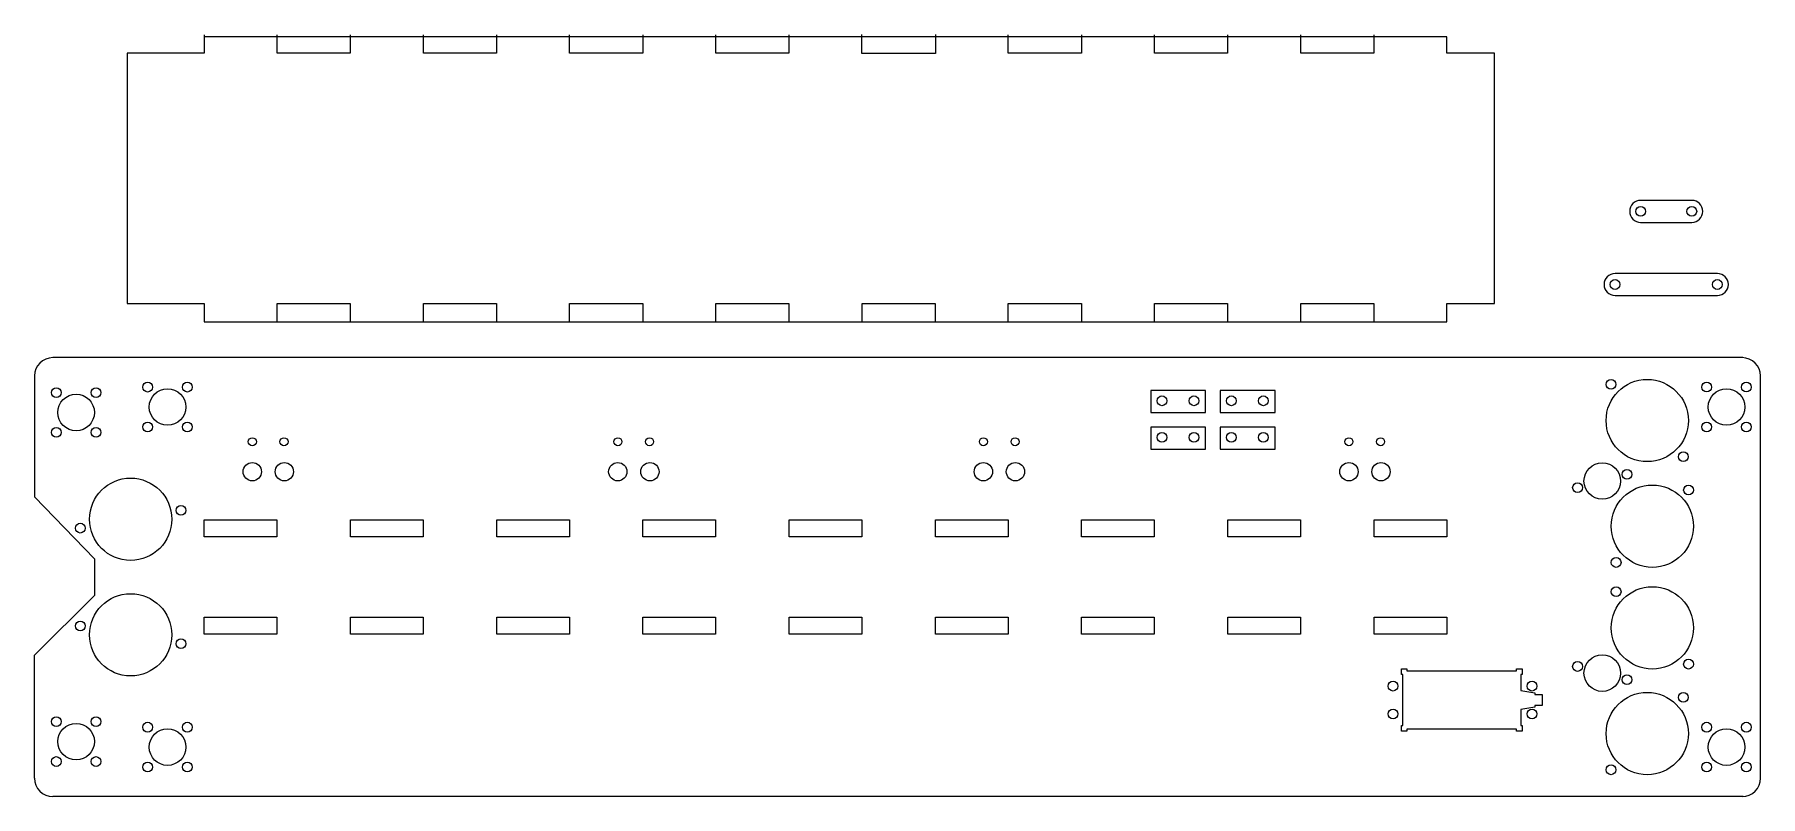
# Model space of a CAD drawing. Header units: inches. Extents: x 0.2 to 23.8, y 1.3 to 11.7.
import ezdxf

# ---------------------------------------------------------------- set-up
doc = ezdxf.new("R2010")
doc.units = ezdxf.units.IN
doc.header["$MEASUREMENT"] = 0
doc.layers.add('20', color=7, linetype='Continuous')

# ---------------------------------------------------------------- blocks, each defined once
blk = doc.blocks.new('block 2')
at = {"layer": '20', "color": 7, "lineweight": 25, "true_color": 0xffffff}
blk.add_lwpolyline([(23.554, 1.291), (0.431, 1.291)], dxfattribs=at)
blk = doc.blocks.new('block 3')
at = {"layer": '20', "color": 7, "lineweight": 25, "true_color": 0xffffff}
blk.add_open_spline([(0.181, 1.541), (0.181, 1.403), (0.292, 1.291), (0.431, 1.291)], degree=3, dxfattribs=at)
blk = doc.blocks.new('block 4')
at = {"layer": '20', "color": 7, "lineweight": 25, "true_color": 0xffffff}
blk.add_lwpolyline([(0.181, 1.541), (0.181, 3.222)], dxfattribs=at)
blk = doc.blocks.new('block 5')
at = {"layer": '20', "color": 7, "lineweight": 25, "true_color": 0xffffff}
blk.add_open_spline([(23.539, 1.291), (23.677, 1.291), (23.789, 1.403), (23.789, 1.541)], degree=3, dxfattribs=at)
blk = doc.blocks.new('block 6')
at = {"layer": '20', "color": 7, "lineweight": 25, "true_color": 0xffffff}
blk.add_lwpolyline([(23.789, 1.541), (23.789, 7.041)], dxfattribs=at)
blk = doc.blocks.new('block 7')
at = {"layer": '20', "color": 7, "lineweight": 25, "true_color": 0xffffff}
blk.add_open_spline([(23.789, 7.041), (23.789, 7.179), (23.677, 7.291), (23.539, 7.291)], degree=3, dxfattribs=at)
blk = doc.blocks.new('block 8')
at = {"layer": '20', "color": 7, "lineweight": 25, "true_color": 0xffffff}
blk.add_lwpolyline([(23.546, 7.291), (0.431, 7.291)], dxfattribs=at)
blk = doc.blocks.new('block 9')
at = {"layer": '20', "color": 7, "lineweight": 25, "true_color": 0xffffff}
blk.add_open_spline([(0.431, 7.291), (0.292, 7.291), (0.181, 7.179), (0.181, 7.041)], degree=3, dxfattribs=at)
blk = doc.blocks.new('block 10')
at = {"layer": '20', "color": 7, "lineweight": 25, "true_color": 0xffffff}
blk.add_lwpolyline([(0.181, 7.041), (0.181, 5.389)], dxfattribs=at)
blk = doc.blocks.new('block 11')
at = {"layer": '20', "color": 7, "lineweight": 25, "true_color": 0xffffff}
blk.add_lwpolyline([(0.181, 5.389), (1, 4.541)], dxfattribs=at)
blk = doc.blocks.new('block 12')
at = {"layer": '20', "color": 7, "lineweight": 25, "true_color": 0xffffff}
blk.add_lwpolyline([(1, 4.541), (1, 4.041)], dxfattribs=at)
blk = doc.blocks.new('block 13')
at = {"layer": '20', "color": 7, "lineweight": 25, "true_color": 0xffffff}
blk.add_lwpolyline([(1, 4.041), (0.181, 3.222)], dxfattribs=at)
blk = doc.blocks.new('block 14')
at = {"layer": '20', "color": 7, "lineweight": 25, "true_color": 0xffffff}
blk.add_lwpolyline([(20.15, 8.031), (20.15, 11.454)], dxfattribs=at)
blk = doc.blocks.new('block 15')
at = {"layer": '20', "color": 7, "lineweight": 25, "true_color": 0xffffff}
blk.add_lwpolyline([(19.5, 11.676), (2.5, 11.676)], dxfattribs=at)
blk = doc.blocks.new('block 16')
at = {"layer": '20', "color": 7, "lineweight": 25, "true_color": 0xffffff}
blk.add_lwpolyline([(1.45, 11.454), (1.45, 8.031)], dxfattribs=at)
blk = doc.blocks.new('block 17')
at = {"layer": '20', "color": 7, "lineweight": 25, "true_color": 0xffffff}
blk.add_lwpolyline([(2.5, 7.779), (19.5, 7.779)], dxfattribs=at)
blk = doc.blocks.new('block 18')
at = {"layer": '20', "color": 7, "lineweight": 25, "true_color": 0xffffff}
blk.add_open_spline([(1.728, 6.411), (1.691, 6.411), (1.661, 6.381), (1.661, 6.344), (1.661, 6.307), (1.691, 6.277), (1.728, 6.277), (1.765, 6.277), (1.795, 6.307), (1.795, 6.344), (1.795, 6.381), (1.765, 6.411), (1.728, 6.411), (1.728, 6.411), (1.728, 6.411), (1.728, 6.411)], degree=3, knots=[0, 0, 0, 0, 1, 1, 1, 2, 2, 2, 3, 3, 3, 4, 4, 4, 5, 5, 5, 5], dxfattribs=at)
blk = doc.blocks.new('block 19')
at = {"layer": '20', "color": 7, "lineweight": 25, "true_color": 0xffffff}
blk.add_open_spline([(2.272, 6.411), (2.235, 6.411), (2.205, 6.381), (2.205, 6.344), (2.205, 6.307), (2.235, 6.277), (2.272, 6.277), (2.309, 6.277), (2.339, 6.307), (2.339, 6.344), (2.339, 6.381), (2.309, 6.411), (2.272, 6.411), (2.272, 6.411), (2.272, 6.411), (2.272, 6.411)], degree=3, knots=[0, 0, 0, 0, 1, 1, 1, 2, 2, 2, 3, 3, 3, 4, 4, 4, 5, 5, 5, 5], dxfattribs=at)
blk = doc.blocks.new('block 20')
at = {"layer": '20', "color": 7, "lineweight": 25, "true_color": 0xffffff}
blk.add_open_spline([(2, 6.866), (1.862, 6.866), (1.75, 6.754), (1.75, 6.616), (1.75, 6.478), (1.862, 6.366), (2, 6.366), (2.138, 6.366), (2.25, 6.478), (2.25, 6.616), (2.25, 6.754), (2.138, 6.866), (2, 6.866), (2, 6.866), (2, 6.866), (2, 6.866)], degree=3, knots=[0, 0, 0, 0, 1, 1, 1, 2, 2, 2, 3, 3, 3, 4, 4, 4, 5, 5, 5, 5], dxfattribs=at)
blk = doc.blocks.new('block 21')
at = {"layer": '20', "color": 7, "lineweight": 25, "true_color": 0xffffff}
blk.add_open_spline([(2.272, 6.955), (2.235, 6.955), (2.205, 6.926), (2.205, 6.888), (2.205, 6.851), (2.235, 6.821), (2.272, 6.821), (2.309, 6.821), (2.339, 6.851), (2.339, 6.888), (2.339, 6.926), (2.309, 6.955), (2.272, 6.955), (2.272, 6.955), (2.272, 6.955), (2.272, 6.955)], degree=3, knots=[0, 0, 0, 0, 1, 1, 1, 2, 2, 2, 3, 3, 3, 4, 4, 4, 5, 5, 5, 5], dxfattribs=at)
blk = doc.blocks.new('block 22')
at = {"layer": '20', "color": 7, "lineweight": 25, "true_color": 0xffffff}
blk.add_open_spline([(1.728, 6.955), (1.691, 6.955), (1.661, 6.926), (1.661, 6.888), (1.661, 6.851), (1.691, 6.821), (1.728, 6.821), (1.765, 6.821), (1.795, 6.851), (1.795, 6.888), (1.795, 6.926), (1.765, 6.955), (1.728, 6.955), (1.728, 6.955), (1.728, 6.955), (1.728, 6.955)], degree=3, knots=[0, 0, 0, 0, 1, 1, 1, 2, 2, 2, 3, 3, 3, 4, 4, 4, 5, 5, 5, 5], dxfattribs=at)
blk = doc.blocks.new('block 23')
at = {"layer": '20', "color": 7, "lineweight": 25, "true_color": 0xffffff}
blk.add_open_spline([(1.728, 2.306), (1.691, 2.306), (1.661, 2.275), (1.661, 2.238), (1.661, 2.201), (1.691, 2.171), (1.728, 2.171), (1.765, 2.171), (1.795, 2.201), (1.795, 2.238), (1.795, 2.275), (1.765, 2.306), (1.728, 2.306), (1.728, 2.306), (1.728, 2.306), (1.728, 2.306)], degree=3, knots=[0, 0, 0, 0, 1, 1, 1, 2, 2, 2, 3, 3, 3, 4, 4, 4, 5, 5, 5, 5], dxfattribs=at)
blk = doc.blocks.new('block 24')
at = {"layer": '20', "color": 7, "lineweight": 25, "true_color": 0xffffff}
blk.add_open_spline([(2.272, 2.306), (2.235, 2.306), (2.205, 2.275), (2.205, 2.238), (2.205, 2.201), (2.235, 2.171), (2.272, 2.171), (2.309, 2.171), (2.339, 2.201), (2.339, 2.238), (2.339, 2.275), (2.309, 2.306), (2.272, 2.306), (2.272, 2.306), (2.272, 2.306), (2.272, 2.306)], degree=3, knots=[0, 0, 0, 0, 1, 1, 1, 2, 2, 2, 3, 3, 3, 4, 4, 4, 5, 5, 5, 5], dxfattribs=at)
blk = doc.blocks.new('block 25')
at = {"layer": '20', "color": 7, "lineweight": 25, "true_color": 0xffffff}
blk.add_open_spline([(2, 2.216), (1.862, 2.216), (1.75, 2.104), (1.75, 1.966), (1.75, 1.828), (1.862, 1.716), (2, 1.716), (2.138, 1.716), (2.25, 1.828), (2.25, 1.966), (2.25, 2.104), (2.138, 2.216), (2, 2.216), (2, 2.216), (2, 2.216), (2, 2.216)], degree=3, knots=[0, 0, 0, 0, 1, 1, 1, 2, 2, 2, 3, 3, 3, 4, 4, 4, 5, 5, 5, 5], dxfattribs=at)
blk = doc.blocks.new('block 26')
at = {"layer": '20', "color": 7, "lineweight": 25, "true_color": 0xffffff}
blk.add_open_spline([(2.272, 1.761), (2.235, 1.761), (2.205, 1.731), (2.205, 1.694), (2.205, 1.657), (2.235, 1.627), (2.272, 1.627), (2.309, 1.627), (2.339, 1.657), (2.339, 1.694), (2.339, 1.731), (2.309, 1.761), (2.272, 1.761), (2.272, 1.761), (2.272, 1.761), (2.272, 1.761)], degree=3, knots=[0, 0, 0, 0, 1, 1, 1, 2, 2, 2, 3, 3, 3, 4, 4, 4, 5, 5, 5, 5], dxfattribs=at)
blk = doc.blocks.new('block 27')
at = {"layer": '20', "color": 7, "lineweight": 25, "true_color": 0xffffff}
blk.add_open_spline([(1.728, 1.761), (1.691, 1.761), (1.661, 1.731), (1.661, 1.694), (1.661, 1.657), (1.691, 1.627), (1.728, 1.627), (1.765, 1.627), (1.795, 1.657), (1.795, 1.694), (1.795, 1.731), (1.765, 1.761), (1.728, 1.761), (1.728, 1.761), (1.728, 1.761), (1.728, 1.761)], degree=3, knots=[0, 0, 0, 0, 1, 1, 1, 2, 2, 2, 3, 3, 3, 4, 4, 4, 5, 5, 5, 5], dxfattribs=at)
blk = doc.blocks.new('block 28')
at = {"layer": '20', "color": 7, "lineweight": 25, "true_color": 0xffffff}
blk.add_open_spline([(1.495, 4.064), (1.184, 4.064), (0.933, 3.812), (0.933, 3.501), (0.933, 3.191), (1.184, 2.939), (1.495, 2.939), (1.806, 2.939), (2.058, 3.191), (2.058, 3.501), (2.058, 3.812), (1.806, 4.064), (1.495, 4.064), (1.495, 4.064), (1.495, 4.064), (1.495, 4.064)], degree=3, knots=[0, 0, 0, 0, 1, 1, 1, 2, 2, 2, 3, 3, 3, 4, 4, 4, 5, 5, 5, 5], dxfattribs=at)
blk = doc.blocks.new('block 29')
at = {"layer": '20', "color": 7, "lineweight": 25, "true_color": 0xffffff}
blk.add_open_spline([(0.806, 3.69), (0.769, 3.69), (0.739, 3.66), (0.739, 3.623), (0.739, 3.586), (0.769, 3.556), (0.806, 3.556), (0.843, 3.556), (0.873, 3.586), (0.873, 3.623), (0.873, 3.66), (0.843, 3.69), (0.806, 3.69), (0.806, 3.69), (0.806, 3.69), (0.806, 3.69)], degree=3, knots=[0, 0, 0, 0, 1, 1, 1, 2, 2, 2, 3, 3, 3, 4, 4, 4, 5, 5, 5, 5], dxfattribs=at)
blk = doc.blocks.new('block 30')
at = {"layer": '20', "color": 7, "lineweight": 25, "true_color": 0xffffff}
blk.add_open_spline([(2.184, 3.447), (2.147, 3.447), (2.117, 3.417), (2.117, 3.38), (2.117, 3.343), (2.147, 3.313), (2.184, 3.313), (2.221, 3.313), (2.251, 3.343), (2.251, 3.38), (2.251, 3.417), (2.221, 3.447), (2.184, 3.447), (2.184, 3.447), (2.184, 3.447), (2.184, 3.447)], degree=3, knots=[0, 0, 0, 0, 1, 1, 1, 2, 2, 2, 3, 3, 3, 4, 4, 4, 5, 5, 5, 5], dxfattribs=at)
blk = doc.blocks.new('block 31')
at = {"layer": '20', "color": 7, "lineweight": 25, "true_color": 0xffffff}
blk.add_lwpolyline([(17.5, 7.78125), (17.5, 8.03125)], dxfattribs=at)
blk = doc.blocks.new('block 32')
at = {"layer": '20', "color": 7, "lineweight": 25, "true_color": 0xffffff}
blk.add_lwpolyline([(17.5, 8.03125), (18.5, 8.03125)], dxfattribs=at)
blk = doc.blocks.new('block 33')
at = {"layer": '20', "color": 7, "lineweight": 25, "true_color": 0xffffff}
blk.add_lwpolyline([(18.5, 8.03125), (18.5, 7.78125)], dxfattribs=at)
blk = doc.blocks.new('block 34')
at = {"layer": '20', "color": 7, "lineweight": 25, "true_color": 0xffffff}
blk.add_open_spline([(21.625, 3.228), (21.487, 3.228), (21.375, 3.116), (21.375, 2.978), (21.375, 2.84), (21.487, 2.728), (21.625, 2.728), (21.763, 2.728), (21.875, 2.84), (21.875, 2.978), (21.875, 3.116), (21.763, 3.228), (21.625, 3.228), (21.625, 3.228), (21.625, 3.228), (21.625, 3.228)], degree=3, knots=[0, 0, 0, 0, 1, 1, 1, 2, 2, 2, 3, 3, 3, 4, 4, 4, 5, 5, 5, 5], dxfattribs=at)
blk = doc.blocks.new('block 35')
at = {"layer": '20', "color": 7, "lineweight": 25, "true_color": 0xffffff}
blk.add_open_spline([(21.963, 2.955), (21.926, 2.955), (21.896, 2.925), (21.896, 2.888), (21.896, 2.851), (21.926, 2.821), (21.963, 2.821), (22, 2.821), (22.03, 2.851), (22.03, 2.888), (22.03, 2.925), (22, 2.955), (21.963, 2.955), (21.963, 2.955), (21.963, 2.955), (21.963, 2.955)], degree=3, knots=[0, 0, 0, 0, 1, 1, 1, 2, 2, 2, 3, 3, 3, 4, 4, 4, 5, 5, 5, 5], dxfattribs=at)
blk = doc.blocks.new('block 36')
at = {"layer": '20', "color": 7, "lineweight": 25, "true_color": 0xffffff}
blk.add_open_spline([(21.287, 3.136), (21.25, 3.136), (21.22, 3.106), (21.22, 3.069), (21.22, 3.032), (21.25, 3.002), (21.287, 3.002), (21.324, 3.002), (21.354, 3.032), (21.354, 3.069), (21.354, 3.106), (21.324, 3.136), (21.287, 3.136), (21.287, 3.136), (21.287, 3.136), (21.287, 3.136)], degree=3, knots=[0, 0, 0, 0, 1, 1, 1, 2, 2, 2, 3, 3, 3, 4, 4, 4, 5, 5, 5, 5], dxfattribs=at)
blk = doc.blocks.new('block 37')
at = {"layer": '20', "color": 7, "lineweight": 25, "true_color": 0xffffff}
blk.add_open_spline([(22.31, 4.159), (21.999, 4.159), (21.748, 3.907), (21.748, 3.596), (21.748, 3.286), (21.999, 3.034), (22.31, 3.034), (22.621, 3.034), (22.873, 3.286), (22.873, 3.596), (22.873, 3.907), (22.621, 4.159), (22.31, 4.159), (22.31, 4.159), (22.31, 4.159), (22.31, 4.159)], degree=3, knots=[0, 0, 0, 0, 1, 1, 1, 2, 2, 2, 3, 3, 3, 4, 4, 4, 5, 5, 5, 5], dxfattribs=at)
blk = doc.blocks.new('block 38')
at = {"layer": '20', "color": 7, "lineweight": 25, "true_color": 0xffffff}
blk.add_open_spline([(21.815, 4.158), (21.778, 4.158), (21.748, 4.128), (21.748, 4.091), (21.748, 4.054), (21.778, 4.024), (21.815, 4.024), (21.852, 4.024), (21.882, 4.054), (21.882, 4.091), (21.882, 4.128), (21.852, 4.158), (21.815, 4.158), (21.815, 4.158), (21.815, 4.158), (21.815, 4.158)], degree=3, knots=[0, 0, 0, 0, 1, 1, 1, 2, 2, 2, 3, 3, 3, 4, 4, 4, 5, 5, 5, 5], dxfattribs=at)
blk = doc.blocks.new('block 39')
at = {"layer": '20', "color": 7, "lineweight": 25, "true_color": 0xffffff}
blk.add_open_spline([(22.805, 3.168), (22.768, 3.168), (22.738, 3.138), (22.738, 3.101), (22.738, 3.064), (22.768, 3.034), (22.805, 3.034), (22.842, 3.034), (22.872, 3.064), (22.872, 3.101), (22.872, 3.138), (22.842, 3.168), (22.805, 3.168), (22.805, 3.168), (22.805, 3.168), (22.805, 3.168)], degree=3, knots=[0, 0, 0, 0, 1, 1, 1, 2, 2, 2, 3, 3, 3, 4, 4, 4, 5, 5, 5, 5], dxfattribs=at)
blk = doc.blocks.new('block 40')
at = {"layer": '20', "color": 7, "lineweight": 25, "true_color": 0xffffff}
blk.add_open_spline([(22.24, 2.714), (21.929, 2.714), (21.678, 2.462), (21.678, 2.151), (21.678, 1.841), (21.929, 1.589), (22.24, 1.589), (22.551, 1.589), (22.803, 1.841), (22.803, 2.151), (22.803, 2.462), (22.551, 2.714), (22.24, 2.714), (22.24, 2.714), (22.24, 2.714), (22.24, 2.714)], degree=3, knots=[0, 0, 0, 0, 1, 1, 1, 2, 2, 2, 3, 3, 3, 4, 4, 4, 5, 5, 5, 5], dxfattribs=at)
blk = doc.blocks.new('block 41')
at = {"layer": '20', "color": 7, "lineweight": 25, "true_color": 0xffffff}
blk.add_open_spline([(21.745, 1.723), (21.708, 1.723), (21.678, 1.693), (21.678, 1.656), (21.678, 1.619), (21.708, 1.589), (21.745, 1.589), (21.782, 1.589), (21.812, 1.619), (21.812, 1.656), (21.812, 1.693), (21.782, 1.723), (21.745, 1.723), (21.745, 1.723), (21.745, 1.723), (21.745, 1.723)], degree=3, knots=[0, 0, 0, 0, 1, 1, 1, 2, 2, 2, 3, 3, 3, 4, 4, 4, 5, 5, 5, 5], dxfattribs=at)
blk = doc.blocks.new('block 42')
at = {"layer": '20', "color": 7, "lineweight": 25, "true_color": 0xffffff}
blk.add_open_spline([(22.735, 2.713), (22.698, 2.713), (22.668, 2.683), (22.668, 2.646), (22.668, 2.609), (22.698, 2.579), (22.735, 2.579), (22.772, 2.579), (22.802, 2.609), (22.802, 2.646), (22.802, 2.683), (22.772, 2.713), (22.735, 2.713), (22.735, 2.713), (22.735, 2.713), (22.735, 2.713)], degree=3, knots=[0, 0, 0, 0, 1, 1, 1, 2, 2, 2, 3, 3, 3, 4, 4, 4, 5, 5, 5, 5], dxfattribs=at)
blk = doc.blocks.new('block 43')
at = {"layer": '20', "color": 7, "lineweight": 25, "true_color": 0xffffff}
blk.add_open_spline([(23.053, 1.761), (23.016, 1.761), (22.986, 1.731), (22.986, 1.694), (22.986, 1.657), (23.016, 1.627), (23.053, 1.627), (23.09, 1.627), (23.12, 1.657), (23.12, 1.694), (23.12, 1.731), (23.09, 1.761), (23.053, 1.761), (23.053, 1.761), (23.053, 1.761), (23.053, 1.761)], degree=3, knots=[0, 0, 0, 0, 1, 1, 1, 2, 2, 2, 3, 3, 3, 4, 4, 4, 5, 5, 5, 5], dxfattribs=at)
blk = doc.blocks.new('block 44')
at = {"layer": '20', "color": 7, "lineweight": 25, "true_color": 0xffffff}
blk.add_open_spline([(23.053, 2.306), (23.016, 2.306), (22.986, 2.275), (22.986, 2.238), (22.986, 2.201), (23.016, 2.171), (23.053, 2.171), (23.09, 2.171), (23.12, 2.201), (23.12, 2.238), (23.12, 2.275), (23.09, 2.306), (23.053, 2.306), (23.053, 2.306), (23.053, 2.306), (23.053, 2.306)], degree=3, knots=[0, 0, 0, 0, 1, 1, 1, 2, 2, 2, 3, 3, 3, 4, 4, 4, 5, 5, 5, 5], dxfattribs=at)
blk = doc.blocks.new('block 45')
at = {"layer": '20', "color": 7, "lineweight": 25, "true_color": 0xffffff}
blk.add_open_spline([(23.325, 2.216), (23.187, 2.216), (23.075, 2.104), (23.075, 1.966), (23.075, 1.828), (23.187, 1.716), (23.325, 1.716), (23.463, 1.716), (23.575, 1.828), (23.575, 1.966), (23.575, 2.104), (23.463, 2.216), (23.325, 2.216), (23.325, 2.216), (23.325, 2.216), (23.325, 2.216)], degree=3, knots=[0, 0, 0, 0, 1, 1, 1, 2, 2, 2, 3, 3, 3, 4, 4, 4, 5, 5, 5, 5], dxfattribs=at)
blk = doc.blocks.new('block 46')
at = {"layer": '20', "color": 7, "lineweight": 25, "true_color": 0xffffff}
blk.add_open_spline([(23.597, 2.306), (23.56, 2.306), (23.53, 2.275), (23.53, 2.238), (23.53, 2.201), (23.56, 2.171), (23.597, 2.171), (23.634, 2.171), (23.664, 2.201), (23.664, 2.238), (23.664, 2.275), (23.634, 2.306), (23.597, 2.306), (23.597, 2.306), (23.597, 2.306), (23.597, 2.306)], degree=3, knots=[0, 0, 0, 0, 1, 1, 1, 2, 2, 2, 3, 3, 3, 4, 4, 4, 5, 5, 5, 5], dxfattribs=at)
blk = doc.blocks.new('block 47')
at = {"layer": '20', "color": 7, "lineweight": 25, "true_color": 0xffffff}
blk.add_open_spline([(23.597, 1.761), (23.56, 1.761), (23.53, 1.731), (23.53, 1.694), (23.53, 1.657), (23.56, 1.627), (23.597, 1.627), (23.634, 1.627), (23.664, 1.657), (23.664, 1.694), (23.664, 1.731), (23.634, 1.761), (23.597, 1.761), (23.597, 1.761), (23.597, 1.761), (23.597, 1.761)], degree=3, knots=[0, 0, 0, 0, 1, 1, 1, 2, 2, 2, 3, 3, 3, 4, 4, 4, 5, 5, 5, 5], dxfattribs=at)
blk = doc.blocks.new('block 48')
at = {"layer": '20', "color": 7, "lineweight": 25, "true_color": 0xffffff}
blk.add_open_spline([(23.053, 6.955), (23.016, 6.955), (22.986, 6.926), (22.986, 6.888), (22.986, 6.851), (23.016, 6.822), (23.053, 6.822), (23.09, 6.822), (23.12, 6.851), (23.12, 6.888), (23.12, 6.926), (23.09, 6.955), (23.053, 6.955), (23.053, 6.955), (23.053, 6.955), (23.053, 6.955)], degree=3, knots=[0, 0, 0, 0, 1, 1, 1, 2, 2, 2, 3, 3, 3, 4, 4, 4, 5, 5, 5, 5], dxfattribs=at)
blk = doc.blocks.new('block 49')
at = {"layer": '20', "color": 7, "lineweight": 25, "true_color": 0xffffff}
blk.add_open_spline([(23.053, 6.411), (23.016, 6.411), (22.986, 6.381), (22.986, 6.344), (22.986, 6.307), (23.016, 6.277), (23.053, 6.277), (23.09, 6.277), (23.12, 6.307), (23.12, 6.344), (23.12, 6.381), (23.09, 6.411), (23.053, 6.411), (23.053, 6.411), (23.053, 6.411), (23.053, 6.411)], degree=3, knots=[0, 0, 0, 0, 1, 1, 1, 2, 2, 2, 3, 3, 3, 4, 4, 4, 5, 5, 5, 5], dxfattribs=at)
blk = doc.blocks.new('block 50')
at = {"layer": '20', "color": 7, "lineweight": 25, "true_color": 0xffffff}
blk.add_open_spline([(23.325, 6.866), (23.187, 6.866), (23.075, 6.754), (23.075, 6.616), (23.075, 6.478), (23.187, 6.366), (23.325, 6.366), (23.463, 6.366), (23.575, 6.478), (23.575, 6.616), (23.575, 6.754), (23.463, 6.866), (23.325, 6.866), (23.325, 6.866), (23.325, 6.866), (23.325, 6.866)], degree=3, knots=[0, 0, 0, 0, 1, 1, 1, 2, 2, 2, 3, 3, 3, 4, 4, 4, 5, 5, 5, 5], dxfattribs=at)
blk = doc.blocks.new('block 51')
at = {"layer": '20', "color": 7, "lineweight": 25, "true_color": 0xffffff}
blk.add_open_spline([(23.597, 6.411), (23.56, 6.411), (23.53, 6.381), (23.53, 6.344), (23.53, 6.307), (23.56, 6.277), (23.597, 6.277), (23.634, 6.277), (23.664, 6.307), (23.664, 6.344), (23.664, 6.381), (23.634, 6.411), (23.597, 6.411), (23.597, 6.411), (23.597, 6.411), (23.597, 6.411)], degree=3, knots=[0, 0, 0, 0, 1, 1, 1, 2, 2, 2, 3, 3, 3, 4, 4, 4, 5, 5, 5, 5], dxfattribs=at)
blk = doc.blocks.new('block 52')
at = {"layer": '20', "color": 7, "lineweight": 25, "true_color": 0xffffff}
blk.add_open_spline([(23.597, 6.955), (23.56, 6.955), (23.53, 6.926), (23.53, 6.888), (23.53, 6.851), (23.56, 6.822), (23.597, 6.822), (23.634, 6.822), (23.664, 6.851), (23.664, 6.888), (23.664, 6.926), (23.634, 6.955), (23.597, 6.955), (23.597, 6.955), (23.597, 6.955), (23.597, 6.955)], degree=3, knots=[0, 0, 0, 0, 1, 1, 1, 2, 2, 2, 3, 3, 3, 4, 4, 4, 5, 5, 5, 5], dxfattribs=at)
blk = doc.blocks.new('block 53')
at = {"layer": '20', "color": 7, "lineweight": 25, "true_color": 0xffffff}
blk.add_lwpolyline([(20.453, 2.212), (18.953, 2.212)], dxfattribs=at)
blk = doc.blocks.new('block 54')
at = {"layer": '20', "color": 7, "lineweight": 25, "true_color": 0xffffff}
blk.add_lwpolyline([(18.953, 2.212), (18.953, 2.185)], dxfattribs=at)
blk = doc.blocks.new('block 55')
at = {"layer": '20', "color": 7, "lineweight": 25, "true_color": 0xffffff}
blk.add_lwpolyline([(18.953, 2.185), (18.878, 2.185)], dxfattribs=at)
blk = doc.blocks.new('block 56')
at = {"layer": '20', "color": 7, "lineweight": 25, "true_color": 0xffffff}
blk.add_lwpolyline([(18.878, 2.185), (18.878, 2.26)], dxfattribs=at)
blk = doc.blocks.new('block 57')
at = {"layer": '20', "color": 7, "lineweight": 25, "true_color": 0xffffff}
blk.add_lwpolyline([(18.878, 2.26), (18.897, 2.26)], dxfattribs=at)
blk = doc.blocks.new('block 58')
at = {"layer": '20', "color": 7, "lineweight": 25, "true_color": 0xffffff}
blk.add_lwpolyline([(18.897, 2.26), (18.897, 2.96)], dxfattribs=at)
blk = doc.blocks.new('block 59')
at = {"layer": '20', "color": 7, "lineweight": 25, "true_color": 0xffffff}
blk.add_lwpolyline([(18.897, 2.96), (18.878, 2.96)], dxfattribs=at)
blk = doc.blocks.new('block 60')
at = {"layer": '20', "color": 7, "lineweight": 25, "true_color": 0xffffff}
blk.add_lwpolyline([(18.878, 2.96), (18.878, 3.035)], dxfattribs=at)
blk = doc.blocks.new('block 61')
at = {"layer": '20', "color": 7, "lineweight": 25, "true_color": 0xffffff}
blk.add_lwpolyline([(18.878, 3.035), (18.953, 3.035)], dxfattribs=at)
blk = doc.blocks.new('block 62')
at = {"layer": '20', "color": 7, "lineweight": 25, "true_color": 0xffffff}
blk.add_lwpolyline([(18.953, 3.035), (18.953, 3.007)], dxfattribs=at)
blk = doc.blocks.new('block 63')
at = {"layer": '20', "color": 7, "lineweight": 25, "true_color": 0xffffff}
blk.add_lwpolyline([(18.953, 3.007), (20.453, 3.007)], dxfattribs=at)
blk = doc.blocks.new('block 64')
at = {"layer": '20', "color": 7, "lineweight": 25, "true_color": 0xffffff}
blk.add_lwpolyline([(20.453, 3.007), (20.453, 3.035)], dxfattribs=at)
blk = doc.blocks.new('block 65')
at = {"layer": '20', "color": 7, "lineweight": 25, "true_color": 0xffffff}
blk.add_lwpolyline([(20.453, 3.035), (20.528, 3.035)], dxfattribs=at)
blk = doc.blocks.new('block 66')
at = {"layer": '20', "color": 7, "lineweight": 25, "true_color": 0xffffff}
blk.add_lwpolyline([(20.528, 3.035), (20.528, 2.96)], dxfattribs=at)
blk = doc.blocks.new('block 67')
at = {"layer": '20', "color": 7, "lineweight": 25, "true_color": 0xffffff}
blk.add_lwpolyline([(20.528, 2.96), (20.509, 2.96)], dxfattribs=at)
blk = doc.blocks.new('block 68')
at = {"layer": '20', "color": 7, "lineweight": 25, "true_color": 0xffffff}
blk.add_lwpolyline([(20.509, 2.96), (20.509, 2.74)], dxfattribs=at)
blk = doc.blocks.new('block 69')
at = {"layer": '20', "color": 7, "lineweight": 25, "true_color": 0xffffff}
blk.add_lwpolyline([(20.509, 2.74), (20.703, 2.71)], dxfattribs=at)
blk = doc.blocks.new('block 70')
at = {"layer": '20', "color": 7, "lineweight": 25, "true_color": 0xffffff}
blk.add_lwpolyline([(20.703, 2.71), (20.703, 2.685)], dxfattribs=at)
blk = doc.blocks.new('block 71')
at = {"layer": '20', "color": 7, "lineweight": 25, "true_color": 0xffffff}
blk.add_lwpolyline([(20.703, 2.685), (20.803, 2.685)], dxfattribs=at)
blk = doc.blocks.new('block 72')
at = {"layer": '20', "color": 7, "lineweight": 25, "true_color": 0xffffff}
blk.add_lwpolyline([(20.803, 2.685), (20.803, 2.535)], dxfattribs=at)
blk = doc.blocks.new('block 73')
at = {"layer": '20', "color": 7, "lineweight": 25, "true_color": 0xffffff}
blk.add_lwpolyline([(20.803, 2.535), (20.703, 2.535)], dxfattribs=at)
blk = doc.blocks.new('block 74')
at = {"layer": '20', "color": 7, "lineweight": 25, "true_color": 0xffffff}
blk.add_lwpolyline([(20.703, 2.535), (20.703, 2.51)], dxfattribs=at)
blk = doc.blocks.new('block 75')
at = {"layer": '20', "color": 7, "lineweight": 25, "true_color": 0xffffff}
blk.add_lwpolyline([(20.703, 2.51), (20.509, 2.48)], dxfattribs=at)
blk = doc.blocks.new('block 76')
at = {"layer": '20', "color": 7, "lineweight": 25, "true_color": 0xffffff}
blk.add_lwpolyline([(20.509, 2.48), (20.509, 2.26)], dxfattribs=at)
blk = doc.blocks.new('block 77')
at = {"layer": '20', "color": 7, "lineweight": 25, "true_color": 0xffffff}
blk.add_lwpolyline([(20.509, 2.26), (20.528, 2.26)], dxfattribs=at)
blk = doc.blocks.new('block 78')
at = {"layer": '20', "color": 7, "lineweight": 25, "true_color": 0xffffff}
blk.add_lwpolyline([(20.528, 2.26), (20.528, 2.185)], dxfattribs=at)
blk = doc.blocks.new('block 79')
at = {"layer": '20', "color": 7, "lineweight": 25, "true_color": 0xffffff}
blk.add_lwpolyline([(20.528, 2.185), (20.453, 2.185)], dxfattribs=at)
blk = doc.blocks.new('block 80')
at = {"layer": '20', "color": 7, "lineweight": 25, "true_color": 0xffffff}
blk.add_lwpolyline([(20.453, 2.185), (20.453, 2.212)], dxfattribs=at)
blk = doc.blocks.new('block 81')
at = {"layer": '20', "color": 7, "lineweight": 25, "true_color": 0xffffff}
blk.add_open_spline([(18.763, 2.867), (18.726, 2.867), (18.696, 2.837), (18.696, 2.8), (18.696, 2.763), (18.726, 2.733), (18.763, 2.733), (18.8, 2.733), (18.83, 2.763), (18.83, 2.8), (18.83, 2.837), (18.8, 2.867), (18.763, 2.867), (18.763, 2.867), (18.763, 2.867), (18.763, 2.867)], degree=3, knots=[0, 0, 0, 0, 1, 1, 1, 2, 2, 2, 3, 3, 3, 4, 4, 4, 5, 5, 5, 5], dxfattribs=at)
blk = doc.blocks.new('block 82')
at = {"layer": '20', "color": 7, "lineweight": 25, "true_color": 0xffffff}
blk.add_open_spline([(18.763, 2.487), (18.726, 2.487), (18.696, 2.457), (18.696, 2.42), (18.696, 2.383), (18.726, 2.353), (18.763, 2.353), (18.8, 2.353), (18.83, 2.383), (18.83, 2.42), (18.83, 2.457), (18.8, 2.487), (18.763, 2.487), (18.763, 2.487), (18.763, 2.487), (18.763, 2.487)], degree=3, knots=[0, 0, 0, 0, 1, 1, 1, 2, 2, 2, 3, 3, 3, 4, 4, 4, 5, 5, 5, 5], dxfattribs=at)
blk = doc.blocks.new('block 83')
at = {"layer": '20', "color": 7, "lineweight": 25, "true_color": 0xffffff}
blk.add_open_spline([(20.665, 2.487), (20.628, 2.487), (20.598, 2.457), (20.598, 2.42), (20.598, 2.383), (20.628, 2.353), (20.665, 2.353), (20.702, 2.353), (20.732, 2.383), (20.732, 2.42), (20.732, 2.457), (20.702, 2.487), (20.665, 2.487), (20.665, 2.487), (20.665, 2.487), (20.665, 2.487)], degree=3, knots=[0, 0, 0, 0, 1, 1, 1, 2, 2, 2, 3, 3, 3, 4, 4, 4, 5, 5, 5, 5], dxfattribs=at)
blk = doc.blocks.new('block 84')
at = {"layer": '20', "color": 7, "lineweight": 25, "true_color": 0xffffff}
blk.add_open_spline([(20.665, 2.867), (20.628, 2.867), (20.598, 2.837), (20.598, 2.8), (20.598, 2.763), (20.628, 2.733), (20.665, 2.733), (20.702, 2.733), (20.732, 2.763), (20.732, 2.8), (20.732, 2.837), (20.702, 2.867), (20.665, 2.867), (20.665, 2.867), (20.665, 2.867), (20.665, 2.867)], degree=3, knots=[0, 0, 0, 0, 1, 1, 1, 2, 2, 2, 3, 3, 3, 4, 4, 4, 5, 5, 5, 5], dxfattribs=at)
blk = doc.blocks.new('block 85')
at = {"layer": '20', "color": 7, "lineweight": 25, "true_color": 0xffffff}
blk.add_lwpolyline([(19.497, 3.509), (18.503, 3.509)], dxfattribs=at)
blk = doc.blocks.new('block 86')
at = {"layer": '20', "color": 7, "lineweight": 25, "true_color": 0xffffff}
blk.add_lwpolyline([(18.503, 3.509), (18.503, 3.744)], dxfattribs=at)
blk = doc.blocks.new('block 87')
at = {"layer": '20', "color": 7, "lineweight": 25, "true_color": 0xffffff}
blk.add_lwpolyline([(18.503, 3.744), (19.497, 3.744)], dxfattribs=at)
blk = doc.blocks.new('block 88')
at = {"layer": '20', "color": 7, "lineweight": 25, "true_color": 0xffffff}
blk.add_lwpolyline([(19.497, 3.744), (19.497, 3.509)], dxfattribs=at)
blk = doc.blocks.new('block 89')
at = {"layer": '20', "color": 7, "lineweight": 25, "true_color": 0xffffff}
blk.add_lwpolyline([(17.497, 3.509), (16.503, 3.509)], dxfattribs=at)
blk = doc.blocks.new('block 90')
at = {"layer": '20', "color": 7, "lineweight": 25, "true_color": 0xffffff}
blk.add_lwpolyline([(16.503, 3.509), (16.503, 3.744)], dxfattribs=at)
blk = doc.blocks.new('block 91')
at = {"layer": '20', "color": 7, "lineweight": 25, "true_color": 0xffffff}
blk.add_lwpolyline([(16.503, 3.744), (17.497, 3.744)], dxfattribs=at)
blk = doc.blocks.new('block 92')
at = {"layer": '20', "color": 7, "lineweight": 25, "true_color": 0xffffff}
blk.add_lwpolyline([(17.497, 3.744), (17.497, 3.509)], dxfattribs=at)
blk = doc.blocks.new('block 93')
at = {"layer": '20', "color": 7, "lineweight": 25, "true_color": 0xffffff}
blk.add_lwpolyline([(15.497, 3.509), (14.503, 3.509)], dxfattribs=at)
blk = doc.blocks.new('block 94')
at = {"layer": '20', "color": 7, "lineweight": 25, "true_color": 0xffffff}
blk.add_lwpolyline([(14.503, 3.509), (14.503, 3.744)], dxfattribs=at)
blk = doc.blocks.new('block 95')
at = {"layer": '20', "color": 7, "lineweight": 25, "true_color": 0xffffff}
blk.add_lwpolyline([(14.503, 3.744), (15.497, 3.744)], dxfattribs=at)
blk = doc.blocks.new('block 96')
at = {"layer": '20', "color": 7, "lineweight": 25, "true_color": 0xffffff}
blk.add_lwpolyline([(15.497, 3.744), (15.497, 3.509)], dxfattribs=at)
blk = doc.blocks.new('block 97')
at = {"layer": '20', "color": 7, "lineweight": 25, "true_color": 0xffffff}
blk.add_lwpolyline([(13.497, 3.509), (12.503, 3.509)], dxfattribs=at)
blk = doc.blocks.new('block 98')
at = {"layer": '20', "color": 7, "lineweight": 25, "true_color": 0xffffff}
blk.add_lwpolyline([(12.503, 3.509), (12.503, 3.744)], dxfattribs=at)
blk = doc.blocks.new('block 99')
at = {"layer": '20', "color": 7, "lineweight": 25, "true_color": 0xffffff}
blk.add_lwpolyline([(12.503, 3.744), (13.497, 3.744)], dxfattribs=at)
blk = doc.blocks.new('block 100')
at = {"layer": '20', "color": 7, "lineweight": 25, "true_color": 0xffffff}
blk.add_lwpolyline([(13.497, 3.744), (13.497, 3.509)], dxfattribs=at)
blk = doc.blocks.new('block 101')
at = {"layer": '20', "color": 7, "lineweight": 25, "true_color": 0xffffff}
blk.add_lwpolyline([(11.497, 3.509), (10.503, 3.509)], dxfattribs=at)
blk = doc.blocks.new('block 102')
at = {"layer": '20', "color": 7, "lineweight": 25, "true_color": 0xffffff}
blk.add_lwpolyline([(10.503, 3.509), (10.503, 3.744)], dxfattribs=at)
blk = doc.blocks.new('block 103')
at = {"layer": '20', "color": 7, "lineweight": 25, "true_color": 0xffffff}
blk.add_lwpolyline([(10.503, 3.744), (11.497, 3.744)], dxfattribs=at)
blk = doc.blocks.new('block 104')
at = {"layer": '20', "color": 7, "lineweight": 25, "true_color": 0xffffff}
blk.add_lwpolyline([(11.497, 3.744), (11.497, 3.509)], dxfattribs=at)
blk = doc.blocks.new('block 105')
at = {"layer": '20', "color": 7, "lineweight": 25, "true_color": 0xffffff}
blk.add_lwpolyline([(9.497, 3.509), (8.503, 3.509)], dxfattribs=at)
blk = doc.blocks.new('block 106')
at = {"layer": '20', "color": 7, "lineweight": 25, "true_color": 0xffffff}
blk.add_lwpolyline([(8.503, 3.509), (8.503, 3.744)], dxfattribs=at)
blk = doc.blocks.new('block 107')
at = {"layer": '20', "color": 7, "lineweight": 25, "true_color": 0xffffff}
blk.add_lwpolyline([(8.503, 3.744), (9.497, 3.744)], dxfattribs=at)
blk = doc.blocks.new('block 108')
at = {"layer": '20', "color": 7, "lineweight": 25, "true_color": 0xffffff}
blk.add_lwpolyline([(9.497, 3.744), (9.497, 3.509)], dxfattribs=at)
blk = doc.blocks.new('block 109')
at = {"layer": '20', "color": 7, "lineweight": 25, "true_color": 0xffffff}
blk.add_lwpolyline([(7.497, 3.509), (6.503, 3.509)], dxfattribs=at)
blk = doc.blocks.new('block 110')
at = {"layer": '20', "color": 7, "lineweight": 25, "true_color": 0xffffff}
blk.add_lwpolyline([(6.503, 3.509), (6.503, 3.744)], dxfattribs=at)
blk = doc.blocks.new('block 111')
at = {"layer": '20', "color": 7, "lineweight": 25, "true_color": 0xffffff}
blk.add_lwpolyline([(6.503, 3.744), (7.497, 3.744)], dxfattribs=at)
blk = doc.blocks.new('block 112')
at = {"layer": '20', "color": 7, "lineweight": 25, "true_color": 0xffffff}
blk.add_lwpolyline([(7.497, 3.744), (7.497, 3.509)], dxfattribs=at)
blk = doc.blocks.new('block 113')
at = {"layer": '20', "color": 7, "lineweight": 25, "true_color": 0xffffff}
blk.add_lwpolyline([(5.497, 3.509), (4.503, 3.509)], dxfattribs=at)
blk = doc.blocks.new('block 114')
at = {"layer": '20', "color": 7, "lineweight": 25, "true_color": 0xffffff}
blk.add_lwpolyline([(4.503, 3.509), (4.503, 3.744)], dxfattribs=at)
blk = doc.blocks.new('block 115')
at = {"layer": '20', "color": 7, "lineweight": 25, "true_color": 0xffffff}
blk.add_lwpolyline([(4.503, 3.744), (5.497, 3.744)], dxfattribs=at)
blk = doc.blocks.new('block 116')
at = {"layer": '20', "color": 7, "lineweight": 25, "true_color": 0xffffff}
blk.add_lwpolyline([(5.497, 3.744), (5.497, 3.509)], dxfattribs=at)
blk = doc.blocks.new('block 117')
at = {"layer": '20', "color": 7, "lineweight": 25, "true_color": 0xffffff}
blk.add_lwpolyline([(3.497, 3.509), (2.503, 3.509)], dxfattribs=at)
blk = doc.blocks.new('block 118')
at = {"layer": '20', "color": 7, "lineweight": 25, "true_color": 0xffffff}
blk.add_lwpolyline([(2.503, 3.509), (2.503, 3.744)], dxfattribs=at)
blk = doc.blocks.new('block 119')
at = {"layer": '20', "color": 7, "lineweight": 25, "true_color": 0xffffff}
blk.add_lwpolyline([(2.503, 3.744), (3.497, 3.744)], dxfattribs=at)
blk = doc.blocks.new('block 120')
at = {"layer": '20', "color": 7, "lineweight": 25, "true_color": 0xffffff}
blk.add_lwpolyline([(3.497, 3.744), (3.497, 3.509)], dxfattribs=at)
blk = doc.blocks.new('block 121')
at = {"layer": '20', "color": 7, "lineweight": 25, "true_color": 0xffffff}
blk.add_lwpolyline([(19.497, 4.839), (18.503, 4.839)], dxfattribs=at)
blk = doc.blocks.new('block 122')
at = {"layer": '20', "color": 7, "lineweight": 25, "true_color": 0xffffff}
blk.add_lwpolyline([(18.503, 4.839), (18.503, 5.074)], dxfattribs=at)
blk = doc.blocks.new('block 123')
at = {"layer": '20', "color": 7, "lineweight": 25, "true_color": 0xffffff}
blk.add_lwpolyline([(18.503, 5.074), (19.497, 5.074)], dxfattribs=at)
blk = doc.blocks.new('block 124')
at = {"layer": '20', "color": 7, "lineweight": 25, "true_color": 0xffffff}
blk.add_lwpolyline([(19.497, 5.074), (19.497, 4.839)], dxfattribs=at)
blk = doc.blocks.new('block 125')
at = {"layer": '20', "color": 7, "lineweight": 25, "true_color": 0xffffff}
blk.add_lwpolyline([(17.497, 4.839), (16.503, 4.839)], dxfattribs=at)
blk = doc.blocks.new('block 126')
at = {"layer": '20', "color": 7, "lineweight": 25, "true_color": 0xffffff}
blk.add_lwpolyline([(16.503, 4.839), (16.503, 5.074)], dxfattribs=at)
blk = doc.blocks.new('block 127')
at = {"layer": '20', "color": 7, "lineweight": 25, "true_color": 0xffffff}
blk.add_lwpolyline([(16.503, 5.074), (17.497, 5.074)], dxfattribs=at)
blk = doc.blocks.new('block 128')
at = {"layer": '20', "color": 7, "lineweight": 25, "true_color": 0xffffff}
blk.add_lwpolyline([(17.497, 5.074), (17.497, 4.839)], dxfattribs=at)
blk = doc.blocks.new('block 129')
at = {"layer": '20', "color": 7, "lineweight": 25, "true_color": 0xffffff}
blk.add_lwpolyline([(15.497, 4.839), (14.503, 4.839)], dxfattribs=at)
blk = doc.blocks.new('block 130')
at = {"layer": '20', "color": 7, "lineweight": 25, "true_color": 0xffffff}
blk.add_lwpolyline([(14.503, 4.839), (14.503, 5.074)], dxfattribs=at)
blk = doc.blocks.new('block 131')
at = {"layer": '20', "color": 7, "lineweight": 25, "true_color": 0xffffff}
blk.add_lwpolyline([(14.503, 5.074), (15.497, 5.074)], dxfattribs=at)
blk = doc.blocks.new('block 132')
at = {"layer": '20', "color": 7, "lineweight": 25, "true_color": 0xffffff}
blk.add_lwpolyline([(15.497, 5.074), (15.497, 4.839)], dxfattribs=at)
blk = doc.blocks.new('block 133')
at = {"layer": '20', "color": 7, "lineweight": 25, "true_color": 0xffffff}
blk.add_lwpolyline([(13.497, 4.839), (12.503, 4.839)], dxfattribs=at)
blk = doc.blocks.new('block 134')
at = {"layer": '20', "color": 7, "lineweight": 25, "true_color": 0xffffff}
blk.add_lwpolyline([(12.503, 4.839), (12.503, 5.074)], dxfattribs=at)
blk = doc.blocks.new('block 135')
at = {"layer": '20', "color": 7, "lineweight": 25, "true_color": 0xffffff}
blk.add_lwpolyline([(12.503, 5.074), (13.497, 5.074)], dxfattribs=at)
blk = doc.blocks.new('block 136')
at = {"layer": '20', "color": 7, "lineweight": 25, "true_color": 0xffffff}
blk.add_lwpolyline([(13.497, 5.074), (13.497, 4.839)], dxfattribs=at)
blk = doc.blocks.new('block 137')
at = {"layer": '20', "color": 7, "lineweight": 25, "true_color": 0xffffff}
blk.add_lwpolyline([(11.497, 4.839), (10.503, 4.839)], dxfattribs=at)
blk = doc.blocks.new('block 138')
at = {"layer": '20', "color": 7, "lineweight": 25, "true_color": 0xffffff}
blk.add_lwpolyline([(10.503, 4.839), (10.503, 5.074)], dxfattribs=at)
blk = doc.blocks.new('block 139')
at = {"layer": '20', "color": 7, "lineweight": 25, "true_color": 0xffffff}
blk.add_lwpolyline([(10.503, 5.074), (11.497, 5.074)], dxfattribs=at)
blk = doc.blocks.new('block 140')
at = {"layer": '20', "color": 7, "lineweight": 25, "true_color": 0xffffff}
blk.add_lwpolyline([(11.497, 5.074), (11.497, 4.839)], dxfattribs=at)
blk = doc.blocks.new('block 141')
at = {"layer": '20', "color": 7, "lineweight": 25, "true_color": 0xffffff}
blk.add_lwpolyline([(9.497, 4.839), (8.503, 4.839)], dxfattribs=at)
blk = doc.blocks.new('block 142')
at = {"layer": '20', "color": 7, "lineweight": 25, "true_color": 0xffffff}
blk.add_lwpolyline([(8.503, 4.839), (8.503, 5.074)], dxfattribs=at)
blk = doc.blocks.new('block 143')
at = {"layer": '20', "color": 7, "lineweight": 25, "true_color": 0xffffff}
blk.add_lwpolyline([(8.503, 5.074), (9.497, 5.074)], dxfattribs=at)
blk = doc.blocks.new('block 144')
at = {"layer": '20', "color": 7, "lineweight": 25, "true_color": 0xffffff}
blk.add_lwpolyline([(9.497, 5.074), (9.497, 4.839)], dxfattribs=at)
blk = doc.blocks.new('block 145')
at = {"layer": '20', "color": 7, "lineweight": 25, "true_color": 0xffffff}
blk.add_lwpolyline([(7.497, 4.839), (6.503, 4.839)], dxfattribs=at)
blk = doc.blocks.new('block 146')
at = {"layer": '20', "color": 7, "lineweight": 25, "true_color": 0xffffff}
blk.add_lwpolyline([(6.503, 4.839), (6.503, 5.074)], dxfattribs=at)
blk = doc.blocks.new('block 147')
at = {"layer": '20', "color": 7, "lineweight": 25, "true_color": 0xffffff}
blk.add_lwpolyline([(6.503, 5.074), (7.497, 5.074)], dxfattribs=at)
blk = doc.blocks.new('block 148')
at = {"layer": '20', "color": 7, "lineweight": 25, "true_color": 0xffffff}
blk.add_lwpolyline([(7.497, 5.074), (7.497, 4.839)], dxfattribs=at)
blk = doc.blocks.new('block 149')
at = {"layer": '20', "color": 7, "lineweight": 25, "true_color": 0xffffff}
blk.add_lwpolyline([(5.497, 4.839), (4.503, 4.839)], dxfattribs=at)
blk = doc.blocks.new('block 150')
at = {"layer": '20', "color": 7, "lineweight": 25, "true_color": 0xffffff}
blk.add_lwpolyline([(4.503, 4.839), (4.503, 5.074)], dxfattribs=at)
blk = doc.blocks.new('block 151')
at = {"layer": '20', "color": 7, "lineweight": 25, "true_color": 0xffffff}
blk.add_lwpolyline([(4.503, 5.074), (5.497, 5.074)], dxfattribs=at)
blk = doc.blocks.new('block 152')
at = {"layer": '20', "color": 7, "lineweight": 25, "true_color": 0xffffff}
blk.add_lwpolyline([(5.497, 5.074), (5.497, 4.839)], dxfattribs=at)
blk = doc.blocks.new('block 153')
at = {"layer": '20', "color": 7, "lineweight": 25, "true_color": 0xffffff}
blk.add_lwpolyline([(3.497, 4.839), (2.503, 4.839)], dxfattribs=at)
blk = doc.blocks.new('block 154')
at = {"layer": '20', "color": 7, "lineweight": 25, "true_color": 0xffffff}
blk.add_lwpolyline([(2.503, 4.839), (2.503, 5.074)], dxfattribs=at)
blk = doc.blocks.new('block 155')
at = {"layer": '20', "color": 7, "lineweight": 25, "true_color": 0xffffff}
blk.add_lwpolyline([(2.503, 5.074), (3.497, 5.074)], dxfattribs=at)
blk = doc.blocks.new('block 156')
at = {"layer": '20', "color": 7, "lineweight": 25, "true_color": 0xffffff}
blk.add_lwpolyline([(3.497, 5.074), (3.497, 4.839)], dxfattribs=at)
blk = doc.blocks.new('block 157')
at = {"layer": '20', "color": 7, "lineweight": 25, "true_color": 0xffffff}
blk.add_lwpolyline([(21.8, 8.141), (23.2, 8.141)], dxfattribs=at)
blk = doc.blocks.new('block 158')
at = {"layer": '20', "color": 7, "lineweight": 25, "true_color": 0xffffff}
blk.add_open_spline([(23.2, 8.141), (23.283, 8.141), (23.35, 8.208), (23.35, 8.291)], degree=3, dxfattribs=at)
blk = doc.blocks.new('block 159')
at = {"layer": '20', "color": 7, "lineweight": 25, "true_color": 0xffffff}
blk.add_open_spline([(23.35, 8.291), (23.35, 8.374), (23.283, 8.441), (23.2, 8.441)], degree=3, dxfattribs=at)
blk = doc.blocks.new('block 160')
at = {"layer": '20', "color": 7, "lineweight": 25, "true_color": 0xffffff}
blk.add_lwpolyline([(23.2, 8.441), (21.8, 8.441)], dxfattribs=at)
blk = doc.blocks.new('block 161')
at = {"layer": '20', "color": 7, "lineweight": 25, "true_color": 0xffffff}
blk.add_open_spline([(21.8, 8.441), (21.717, 8.441), (21.65, 8.374), (21.65, 8.291)], degree=3, dxfattribs=at)
blk = doc.blocks.new('block 162')
at = {"layer": '20', "color": 7, "lineweight": 25, "true_color": 0xffffff}
blk.add_open_spline([(21.65, 8.291), (21.65, 8.208), (21.717, 8.141), (21.8, 8.141)], degree=3, dxfattribs=at)
blk = doc.blocks.new('block 163')
at = {"layer": '20', "color": 7, "lineweight": 25, "true_color": 0xffffff}
blk.add_open_spline([(21.8, 8.358), (21.763, 8.358), (21.733, 8.328), (21.733, 8.291), (21.733, 8.254), (21.763, 8.224), (21.8, 8.224), (21.837, 8.224), (21.867, 8.254), (21.867, 8.291), (21.867, 8.328), (21.837, 8.358), (21.8, 8.358), (21.8, 8.358), (21.8, 8.358), (21.8, 8.358)], degree=3, knots=[0, 0, 0, 0, 1, 1, 1, 2, 2, 2, 3, 3, 3, 4, 4, 4, 5, 5, 5, 5], dxfattribs=at)
blk = doc.blocks.new('block 164')
at = {"layer": '20', "color": 7, "lineweight": 25, "true_color": 0xffffff}
blk.add_open_spline([(23.2, 8.358), (23.163, 8.358), (23.133, 8.328), (23.133, 8.291), (23.133, 8.254), (23.163, 8.224), (23.2, 8.224), (23.237, 8.224), (23.267, 8.254), (23.267, 8.291), (23.267, 8.328), (23.237, 8.358), (23.2, 8.358), (23.2, 8.358), (23.2, 8.358), (23.2, 8.358)], degree=3, knots=[0, 0, 0, 0, 1, 1, 1, 2, 2, 2, 3, 3, 3, 4, 4, 4, 5, 5, 5, 5], dxfattribs=at)
blk = doc.blocks.new('block 165')
at = {"layer": '20', "color": 7, "lineweight": 25, "true_color": 0xffffff}
blk.add_lwpolyline([(22.15, 9.141), (22.85, 9.141)], dxfattribs=at)
blk = doc.blocks.new('block 166')
at = {"layer": '20', "color": 7, "lineweight": 25, "true_color": 0xffffff}
blk.add_open_spline([(22.85, 9.141), (22.933, 9.141), (23, 9.208), (23, 9.291)], degree=3, dxfattribs=at)
blk = doc.blocks.new('block 167')
at = {"layer": '20', "color": 7, "lineweight": 25, "true_color": 0xffffff}
blk.add_open_spline([(23, 9.291), (23, 9.374), (22.933, 9.441), (22.85, 9.441)], degree=3, dxfattribs=at)
blk = doc.blocks.new('block 168')
at = {"layer": '20', "color": 7, "lineweight": 25, "true_color": 0xffffff}
blk.add_lwpolyline([(22.85, 9.441), (22.15, 9.441)], dxfattribs=at)
blk = doc.blocks.new('block 169')
at = {"layer": '20', "color": 7, "lineweight": 25, "true_color": 0xffffff}
blk.add_open_spline([(22.15, 9.441), (22.067, 9.441), (22, 9.374), (22, 9.291)], degree=3, dxfattribs=at)
blk = doc.blocks.new('block 170')
at = {"layer": '20', "color": 7, "lineweight": 25, "true_color": 0xffffff}
blk.add_open_spline([(22, 9.291), (22, 9.208), (22.067, 9.141), (22.15, 9.141)], degree=3, dxfattribs=at)
blk = doc.blocks.new('block 171')
at = {"layer": '20', "color": 7, "lineweight": 25, "true_color": 0xffffff}
blk.add_open_spline([(22.85, 9.358), (22.813, 9.358), (22.783, 9.328), (22.783, 9.291), (22.783, 9.254), (22.813, 9.224), (22.85, 9.224), (22.887, 9.224), (22.917, 9.254), (22.917, 9.291), (22.917, 9.328), (22.887, 9.358), (22.85, 9.358), (22.85, 9.358), (22.85, 9.358), (22.85, 9.358)], degree=3, knots=[0, 0, 0, 0, 1, 1, 1, 2, 2, 2, 3, 3, 3, 4, 4, 4, 5, 5, 5, 5], dxfattribs=at)
blk = doc.blocks.new('block 172')
at = {"layer": '20', "color": 7, "lineweight": 25, "true_color": 0xffffff}
blk.add_open_spline([(22.15, 9.358), (22.113, 9.358), (22.083, 9.328), (22.083, 9.291), (22.083, 9.254), (22.113, 9.224), (22.15, 9.224), (22.187, 9.224), (22.217, 9.254), (22.217, 9.291), (22.217, 9.328), (22.187, 9.358), (22.15, 9.358), (22.15, 9.358), (22.15, 9.358), (22.15, 9.358)], degree=3, knots=[0, 0, 0, 0, 1, 1, 1, 2, 2, 2, 3, 3, 3, 4, 4, 4, 5, 5, 5, 5], dxfattribs=at)
blk = doc.blocks.new('block 173')
at = {"layer": '20', "color": 7, "lineweight": 25, "true_color": 0xffffff}
blk.add_open_spline([(3.159, 5.856), (3.09, 5.856), (3.034, 5.8), (3.034, 5.731), (3.034, 5.662), (3.09, 5.606), (3.159, 5.606), (3.229, 5.606), (3.284, 5.662), (3.284, 5.731), (3.284, 5.8), (3.229, 5.856), (3.159, 5.856), (3.159, 5.856), (3.159, 5.856), (3.159, 5.856)], degree=3, knots=[0, 0, 0, 0, 1, 1, 1, 2, 2, 2, 3, 3, 3, 4, 4, 4, 5, 5, 5, 5], dxfattribs=at)
blk = doc.blocks.new('block 174')
at = {"layer": '20', "color": 7, "lineweight": 25, "true_color": 0xffffff}
blk.add_open_spline([(3.598, 5.856), (3.529, 5.856), (3.473, 5.8), (3.473, 5.731), (3.473, 5.662), (3.529, 5.606), (3.598, 5.606), (3.667, 5.606), (3.723, 5.662), (3.723, 5.731), (3.723, 5.8), (3.667, 5.856), (3.598, 5.856), (3.598, 5.856), (3.598, 5.856), (3.598, 5.856)], degree=3, knots=[0, 0, 0, 0, 1, 1, 1, 2, 2, 2, 3, 3, 3, 4, 4, 4, 5, 5, 5, 5], dxfattribs=at)
blk = doc.blocks.new('block 175')
at = {"layer": '20', "color": 7, "lineweight": 25, "true_color": 0xffffff}
blk.add_open_spline([(3.161, 6.196), (3.13, 6.196), (3.105, 6.172), (3.105, 6.141), (3.105, 6.111), (3.13, 6.086), (3.161, 6.086), (3.191, 6.086), (3.216, 6.111), (3.216, 6.141), (3.216, 6.172), (3.191, 6.196), (3.161, 6.196), (3.161, 6.196), (3.161, 6.196), (3.161, 6.196)], degree=3, knots=[0, 0, 0, 0, 1, 1, 1, 2, 2, 2, 3, 3, 3, 4, 4, 4, 5, 5, 5, 5], dxfattribs=at)
blk = doc.blocks.new('block 176')
at = {"layer": '20', "color": 7, "lineweight": 25, "true_color": 0xffffff}
blk.add_open_spline([(3.593, 6.196), (3.563, 6.196), (3.538, 6.172), (3.538, 6.141), (3.538, 6.111), (3.563, 6.086), (3.593, 6.086), (3.624, 6.086), (3.648, 6.111), (3.648, 6.141), (3.648, 6.172), (3.624, 6.196), (3.593, 6.196), (3.593, 6.196), (3.593, 6.196), (3.593, 6.196)], degree=3, knots=[0, 0, 0, 0, 1, 1, 1, 2, 2, 2, 3, 3, 3, 4, 4, 4, 5, 5, 5, 5], dxfattribs=at)
blk = doc.blocks.new('block 177')
at = {"layer": '20', "color": 7, "lineweight": 25, "true_color": 0xffffff}
blk.add_open_spline([(18.16, 5.856), (18.09, 5.856), (18.035, 5.8), (18.035, 5.731), (18.035, 5.662), (18.09, 5.606), (18.16, 5.606), (18.229, 5.606), (18.285, 5.662), (18.285, 5.731), (18.285, 5.8), (18.229, 5.856), (18.16, 5.856), (18.16, 5.856), (18.16, 5.856), (18.16, 5.856)], degree=3, knots=[0, 0, 0, 0, 1, 1, 1, 2, 2, 2, 3, 3, 3, 4, 4, 4, 5, 5, 5, 5], dxfattribs=at)
blk = doc.blocks.new('block 178')
at = {"layer": '20', "color": 7, "lineweight": 25, "true_color": 0xffffff}
blk.add_open_spline([(18.598, 5.856), (18.529, 5.856), (18.473, 5.8), (18.473, 5.731), (18.473, 5.662), (18.529, 5.606), (18.598, 5.606), (18.667, 5.606), (18.723, 5.662), (18.723, 5.731), (18.723, 5.8), (18.667, 5.856), (18.598, 5.856), (18.598, 5.856), (18.598, 5.856), (18.598, 5.856)], degree=3, knots=[0, 0, 0, 0, 1, 1, 1, 2, 2, 2, 3, 3, 3, 4, 4, 4, 5, 5, 5, 5], dxfattribs=at)
blk = doc.blocks.new('block 179')
at = {"layer": '20', "color": 7, "lineweight": 25, "true_color": 0xffffff}
blk.add_open_spline([(18.16, 6.196), (18.13, 6.196), (18.105, 6.172), (18.105, 6.141), (18.105, 6.111), (18.13, 6.086), (18.16, 6.086), (18.191, 6.086), (18.215, 6.111), (18.215, 6.141), (18.215, 6.172), (18.191, 6.196), (18.16, 6.196), (18.16, 6.196), (18.16, 6.196), (18.16, 6.196)], degree=3, knots=[0, 0, 0, 0, 1, 1, 1, 2, 2, 2, 3, 3, 3, 4, 4, 4, 5, 5, 5, 5], dxfattribs=at)
blk = doc.blocks.new('block 180')
at = {"layer": '20', "color": 7, "lineweight": 25, "true_color": 0xffffff}
blk.add_open_spline([(18.593, 6.196), (18.563, 6.196), (18.538, 6.172), (18.538, 6.141), (18.538, 6.111), (18.563, 6.086), (18.593, 6.086), (18.624, 6.086), (18.648, 6.111), (18.648, 6.141), (18.648, 6.172), (18.624, 6.196), (18.593, 6.196), (18.593, 6.196), (18.593, 6.196), (18.593, 6.196)], degree=3, knots=[0, 0, 0, 0, 1, 1, 1, 2, 2, 2, 3, 3, 3, 4, 4, 4, 5, 5, 5, 5], dxfattribs=at)
blk = doc.blocks.new('block 181')
at = {"layer": '20', "color": 7, "lineweight": 25, "true_color": 0xffffff}
blk.add_open_spline([(13.16, 5.856), (13.09, 5.856), (13.035, 5.8), (13.035, 5.731), (13.035, 5.662), (13.09, 5.606), (13.16, 5.606), (13.229, 5.606), (13.285, 5.662), (13.285, 5.731), (13.285, 5.8), (13.229, 5.856), (13.16, 5.856), (13.16, 5.856), (13.16, 5.856), (13.16, 5.856)], degree=3, knots=[0, 0, 0, 0, 1, 1, 1, 2, 2, 2, 3, 3, 3, 4, 4, 4, 5, 5, 5, 5], dxfattribs=at)
blk = doc.blocks.new('block 182')
at = {"layer": '20', "color": 7, "lineweight": 25, "true_color": 0xffffff}
blk.add_open_spline([(13.598, 5.856), (13.529, 5.856), (13.473, 5.8), (13.473, 5.731), (13.473, 5.662), (13.529, 5.606), (13.598, 5.606), (13.667, 5.606), (13.723, 5.662), (13.723, 5.731), (13.723, 5.8), (13.667, 5.856), (13.598, 5.856), (13.598, 5.856), (13.598, 5.856), (13.598, 5.856)], degree=3, knots=[0, 0, 0, 0, 1, 1, 1, 2, 2, 2, 3, 3, 3, 4, 4, 4, 5, 5, 5, 5], dxfattribs=at)
blk = doc.blocks.new('block 183')
at = {"layer": '20', "color": 7, "lineweight": 25, "true_color": 0xffffff}
blk.add_open_spline([(13.16, 6.196), (13.13, 6.196), (13.105, 6.172), (13.105, 6.141), (13.105, 6.111), (13.13, 6.086), (13.16, 6.086), (13.191, 6.086), (13.215, 6.111), (13.215, 6.141), (13.215, 6.172), (13.191, 6.196), (13.16, 6.196), (13.16, 6.196), (13.16, 6.196), (13.16, 6.196)], degree=3, knots=[0, 0, 0, 0, 1, 1, 1, 2, 2, 2, 3, 3, 3, 4, 4, 4, 5, 5, 5, 5], dxfattribs=at)
blk = doc.blocks.new('block 184')
at = {"layer": '20', "color": 7, "lineweight": 25, "true_color": 0xffffff}
blk.add_open_spline([(13.593, 6.196), (13.563, 6.196), (13.538, 6.172), (13.538, 6.141), (13.538, 6.111), (13.563, 6.086), (13.593, 6.086), (13.624, 6.086), (13.648, 6.111), (13.648, 6.141), (13.648, 6.172), (13.624, 6.196), (13.593, 6.196), (13.593, 6.196), (13.593, 6.196), (13.593, 6.196)], degree=3, knots=[0, 0, 0, 0, 1, 1, 1, 2, 2, 2, 3, 3, 3, 4, 4, 4, 5, 5, 5, 5], dxfattribs=at)
blk = doc.blocks.new('block 185')
at = {"layer": '20', "color": 7, "lineweight": 25, "true_color": 0xffffff}
blk.add_open_spline([(8.159, 5.856), (8.09, 5.856), (8.034, 5.8), (8.034, 5.731), (8.034, 5.662), (8.09, 5.606), (8.159, 5.606), (8.229, 5.606), (8.284, 5.662), (8.284, 5.731), (8.284, 5.8), (8.229, 5.856), (8.159, 5.856), (8.159, 5.856), (8.159, 5.856), (8.159, 5.856)], degree=3, knots=[0, 0, 0, 0, 1, 1, 1, 2, 2, 2, 3, 3, 3, 4, 4, 4, 5, 5, 5, 5], dxfattribs=at)
blk = doc.blocks.new('block 186')
at = {"layer": '20', "color": 7, "lineweight": 25, "true_color": 0xffffff}
blk.add_open_spline([(8.598, 5.856), (8.529, 5.856), (8.473, 5.8), (8.473, 5.731), (8.473, 5.662), (8.529, 5.606), (8.598, 5.606), (8.667, 5.606), (8.723, 5.662), (8.723, 5.731), (8.723, 5.8), (8.667, 5.856), (8.598, 5.856), (8.598, 5.856), (8.598, 5.856), (8.598, 5.856)], degree=3, knots=[0, 0, 0, 0, 1, 1, 1, 2, 2, 2, 3, 3, 3, 4, 4, 4, 5, 5, 5, 5], dxfattribs=at)
blk = doc.blocks.new('block 187')
at = {"layer": '20', "color": 7, "lineweight": 25, "true_color": 0xffffff}
blk.add_open_spline([(8.161, 6.196), (8.13, 6.196), (8.106, 6.172), (8.106, 6.141), (8.106, 6.111), (8.13, 6.086), (8.161, 6.086), (8.191, 6.086), (8.216, 6.111), (8.216, 6.141), (8.216, 6.172), (8.191, 6.196), (8.161, 6.196), (8.161, 6.196), (8.161, 6.196), (8.161, 6.196)], degree=3, knots=[0, 0, 0, 0, 1, 1, 1, 2, 2, 2, 3, 3, 3, 4, 4, 4, 5, 5, 5, 5], dxfattribs=at)
blk = doc.blocks.new('block 188')
at = {"layer": '20', "color": 7, "lineweight": 25, "true_color": 0xffffff}
blk.add_open_spline([(8.593, 6.196), (8.563, 6.196), (8.538, 6.172), (8.538, 6.141), (8.538, 6.111), (8.563, 6.086), (8.593, 6.086), (8.624, 6.086), (8.648, 6.111), (8.648, 6.141), (8.648, 6.172), (8.624, 6.196), (8.593, 6.196), (8.593, 6.196), (8.593, 6.196), (8.593, 6.196)], degree=3, knots=[0, 0, 0, 0, 1, 1, 1, 2, 2, 2, 3, 3, 3, 4, 4, 4, 5, 5, 5, 5], dxfattribs=at)
blk = doc.blocks.new('block 189')
at = {"layer": '20', "color": 7, "lineweight": 25, "true_color": 0xffffff}
blk.add_open_spline([(0.478, 2.38), (0.441, 2.38), (0.411, 2.351), (0.411, 2.314), (0.411, 2.276), (0.441, 2.247), (0.478, 2.247), (0.515, 2.247), (0.545, 2.276), (0.545, 2.314), (0.545, 2.351), (0.515, 2.38), (0.478, 2.38), (0.478, 2.38), (0.478, 2.38), (0.478, 2.38)], degree=3, knots=[0, 0, 0, 0, 1, 1, 1, 2, 2, 2, 3, 3, 3, 4, 4, 4, 5, 5, 5, 5], dxfattribs=at)
blk = doc.blocks.new('block 190')
at = {"layer": '20', "color": 7, "lineweight": 25, "true_color": 0xffffff}
blk.add_open_spline([(1.022, 2.38), (0.985, 2.38), (0.955, 2.351), (0.955, 2.314), (0.955, 2.276), (0.985, 2.247), (1.022, 2.247), (1.059, 2.247), (1.089, 2.276), (1.089, 2.314), (1.089, 2.351), (1.059, 2.38), (1.022, 2.38), (1.022, 2.38), (1.022, 2.38), (1.022, 2.38)], degree=3, knots=[0, 0, 0, 0, 1, 1, 1, 2, 2, 2, 3, 3, 3, 4, 4, 4, 5, 5, 5, 5], dxfattribs=at)
blk = doc.blocks.new('block 191')
at = {"layer": '20', "color": 7, "lineweight": 25, "true_color": 0xffffff}
blk.add_open_spline([(0.75, 2.291), (0.612, 2.291), (0.5, 2.179), (0.5, 2.041), (0.5, 1.903), (0.612, 1.791), (0.75, 1.791), (0.888, 1.791), (1, 1.903), (1, 2.041), (1, 2.179), (0.888, 2.291), (0.75, 2.291), (0.75, 2.291), (0.75, 2.291), (0.75, 2.291)], degree=3, knots=[0, 0, 0, 0, 1, 1, 1, 2, 2, 2, 3, 3, 3, 4, 4, 4, 5, 5, 5, 5], dxfattribs=at)
blk = doc.blocks.new('block 192')
at = {"layer": '20', "color": 7, "lineweight": 25, "true_color": 0xffffff}
blk.add_open_spline([(1.022, 1.836), (0.985, 1.836), (0.955, 1.806), (0.955, 1.769), (0.955, 1.732), (0.985, 1.702), (1.022, 1.702), (1.059, 1.702), (1.089, 1.732), (1.089, 1.769), (1.089, 1.806), (1.059, 1.836), (1.022, 1.836), (1.022, 1.836), (1.022, 1.836), (1.022, 1.836)], degree=3, knots=[0, 0, 0, 0, 1, 1, 1, 2, 2, 2, 3, 3, 3, 4, 4, 4, 5, 5, 5, 5], dxfattribs=at)
blk = doc.blocks.new('block 193')
at = {"layer": '20', "color": 7, "lineweight": 25, "true_color": 0xffffff}
blk.add_open_spline([(0.478, 1.836), (0.441, 1.836), (0.411, 1.806), (0.411, 1.769), (0.411, 1.732), (0.441, 1.702), (0.478, 1.702), (0.515, 1.702), (0.545, 1.732), (0.545, 1.769), (0.545, 1.806), (0.515, 1.836), (0.478, 1.836), (0.478, 1.836), (0.478, 1.836), (0.478, 1.836)], degree=3, knots=[0, 0, 0, 0, 1, 1, 1, 2, 2, 2, 3, 3, 3, 4, 4, 4, 5, 5, 5, 5], dxfattribs=at)
blk = doc.blocks.new('block 194')
at = {"layer": '20', "color": 7, "lineweight": 25, "true_color": 0xffffff}
blk.add_open_spline([(0.478, 6.336), (0.441, 6.336), (0.411, 6.306), (0.411, 6.269), (0.411, 6.232), (0.441, 6.202), (0.478, 6.202), (0.515, 6.202), (0.545, 6.232), (0.545, 6.269), (0.545, 6.306), (0.515, 6.336), (0.478, 6.336), (0.478, 6.336), (0.478, 6.336), (0.478, 6.336)], degree=3, knots=[0, 0, 0, 0, 1, 1, 1, 2, 2, 2, 3, 3, 3, 4, 4, 4, 5, 5, 5, 5], dxfattribs=at)
blk = doc.blocks.new('block 195')
at = {"layer": '20', "color": 7, "lineweight": 25, "true_color": 0xffffff}
blk.add_open_spline([(1.022, 6.336), (0.985, 6.336), (0.955, 6.306), (0.955, 6.269), (0.955, 6.232), (0.985, 6.202), (1.022, 6.202), (1.059, 6.202), (1.089, 6.232), (1.089, 6.269), (1.089, 6.306), (1.059, 6.336), (1.022, 6.336), (1.022, 6.336), (1.022, 6.336), (1.022, 6.336)], degree=3, knots=[0, 0, 0, 0, 1, 1, 1, 2, 2, 2, 3, 3, 3, 4, 4, 4, 5, 5, 5, 5], dxfattribs=at)
blk = doc.blocks.new('block 196')
at = {"layer": '20', "color": 7, "lineweight": 25, "true_color": 0xffffff}
blk.add_open_spline([(0.75, 6.791), (0.612, 6.791), (0.5, 6.679), (0.5, 6.541), (0.5, 6.403), (0.612, 6.291), (0.75, 6.291), (0.888, 6.291), (1, 6.403), (1, 6.541), (1, 6.679), (0.888, 6.791), (0.75, 6.791), (0.75, 6.791), (0.75, 6.791), (0.75, 6.791)], degree=3, knots=[0, 0, 0, 0, 1, 1, 1, 2, 2, 2, 3, 3, 3, 4, 4, 4, 5, 5, 5, 5], dxfattribs=at)
blk = doc.blocks.new('block 197')
at = {"layer": '20', "color": 7, "lineweight": 25, "true_color": 0xffffff}
blk.add_open_spline([(1.022, 6.88), (0.985, 6.88), (0.955, 6.85), (0.955, 6.813), (0.955, 6.776), (0.985, 6.746), (1.022, 6.746), (1.059, 6.746), (1.089, 6.776), (1.089, 6.813), (1.089, 6.85), (1.059, 6.88), (1.022, 6.88), (1.022, 6.88), (1.022, 6.88), (1.022, 6.88)], degree=3, knots=[0, 0, 0, 0, 1, 1, 1, 2, 2, 2, 3, 3, 3, 4, 4, 4, 5, 5, 5, 5], dxfattribs=at)
blk = doc.blocks.new('block 198')
at = {"layer": '20', "color": 7, "lineweight": 25, "true_color": 0xffffff}
blk.add_open_spline([(0.478, 6.88), (0.441, 6.88), (0.411, 6.85), (0.411, 6.813), (0.411, 6.776), (0.441, 6.746), (0.478, 6.746), (0.515, 6.746), (0.545, 6.776), (0.545, 6.813), (0.545, 6.85), (0.515, 6.88), (0.478, 6.88), (0.478, 6.88), (0.478, 6.88), (0.478, 6.88)], degree=3, knots=[0, 0, 0, 0, 1, 1, 1, 2, 2, 2, 3, 3, 3, 4, 4, 4, 5, 5, 5, 5], dxfattribs=at)
blk = doc.blocks.new('block 199')
at = {"layer": '20', "color": 7, "lineweight": 25, "true_color": 0xffffff}
blk.add_lwpolyline([(16.4, 6.041), (17.15, 6.041)], dxfattribs=at)
blk = doc.blocks.new('block 200')
at = {"layer": '20', "color": 7, "lineweight": 25, "true_color": 0xffffff}
blk.add_lwpolyline([(17.15, 6.041), (17.15, 6.341)], dxfattribs=at)
blk = doc.blocks.new('block 201')
at = {"layer": '20', "color": 7, "lineweight": 25, "true_color": 0xffffff}
blk.add_lwpolyline([(17.15, 6.341), (16.4, 6.341)], dxfattribs=at)
blk = doc.blocks.new('block 202')
at = {"layer": '20', "color": 7, "lineweight": 25, "true_color": 0xffffff}
blk.add_lwpolyline([(16.4, 6.341), (16.4, 6.041)], dxfattribs=at)
blk = doc.blocks.new('block 203')
at = {"layer": '20', "color": 7, "lineweight": 25, "true_color": 0xffffff}
blk.add_open_spline([(16.552, 6.268), (16.515, 6.268), (16.485, 6.238), (16.485, 6.201), (16.485, 6.164), (16.515, 6.134), (16.552, 6.134), (16.589, 6.134), (16.619, 6.164), (16.619, 6.201), (16.619, 6.238), (16.589, 6.268), (16.552, 6.268), (16.552, 6.268), (16.552, 6.268), (16.552, 6.268)], degree=3, knots=[0, 0, 0, 0, 1, 1, 1, 2, 2, 2, 3, 3, 3, 4, 4, 4, 5, 5, 5, 5], dxfattribs=at)
blk = doc.blocks.new('block 204')
at = {"layer": '20', "color": 7, "lineweight": 25, "true_color": 0xffffff}
blk.add_open_spline([(16.99, 6.268), (16.953, 6.268), (16.923, 6.238), (16.923, 6.201), (16.923, 6.164), (16.953, 6.134), (16.99, 6.134), (17.027, 6.134), (17.057, 6.164), (17.057, 6.201), (17.057, 6.238), (17.027, 6.268), (16.99, 6.268), (16.99, 6.268), (16.99, 6.268), (16.99, 6.268)], degree=3, knots=[0, 0, 0, 0, 1, 1, 1, 2, 2, 2, 3, 3, 3, 4, 4, 4, 5, 5, 5, 5], dxfattribs=at)
blk = doc.blocks.new('block 205')
at = {"layer": '20', "color": 7, "lineweight": 25, "true_color": 0xffffff}
blk.add_lwpolyline([(16.4, 6.541), (17.15, 6.541)], dxfattribs=at)
blk = doc.blocks.new('block 206')
at = {"layer": '20', "color": 7, "lineweight": 25, "true_color": 0xffffff}
blk.add_lwpolyline([(17.15, 6.541), (17.15, 6.841)], dxfattribs=at)
blk = doc.blocks.new('block 207')
at = {"layer": '20', "color": 7, "lineweight": 25, "true_color": 0xffffff}
blk.add_lwpolyline([(17.15, 6.841), (16.4, 6.841)], dxfattribs=at)
blk = doc.blocks.new('block 208')
at = {"layer": '20', "color": 7, "lineweight": 25, "true_color": 0xffffff}
blk.add_lwpolyline([(16.4, 6.841), (16.4, 6.541)], dxfattribs=at)
blk = doc.blocks.new('block 209')
at = {"layer": '20', "color": 7, "lineweight": 25, "true_color": 0xffffff}
blk.add_open_spline([(16.552, 6.768), (16.515, 6.768), (16.485, 6.738), (16.485, 6.701), (16.485, 6.664), (16.515, 6.634), (16.552, 6.634), (16.589, 6.634), (16.619, 6.664), (16.619, 6.701), (16.619, 6.738), (16.589, 6.768), (16.552, 6.768), (16.552, 6.768), (16.552, 6.768), (16.552, 6.768)], degree=3, knots=[0, 0, 0, 0, 1, 1, 1, 2, 2, 2, 3, 3, 3, 4, 4, 4, 5, 5, 5, 5], dxfattribs=at)
blk = doc.blocks.new('block 210')
at = {"layer": '20', "color": 7, "lineweight": 25, "true_color": 0xffffff}
blk.add_open_spline([(16.99, 6.768), (16.953, 6.768), (16.923, 6.738), (16.923, 6.701), (16.923, 6.664), (16.953, 6.634), (16.99, 6.634), (17.027, 6.634), (17.057, 6.664), (17.057, 6.701), (17.057, 6.738), (17.027, 6.768), (16.99, 6.768), (16.99, 6.768), (16.99, 6.768), (16.99, 6.768)], degree=3, knots=[0, 0, 0, 0, 1, 1, 1, 2, 2, 2, 3, 3, 3, 4, 4, 4, 5, 5, 5, 5], dxfattribs=at)
blk = doc.blocks.new('block 211')
at = {"layer": '20', "color": 7, "lineweight": 25, "true_color": 0xffffff}
blk.add_lwpolyline([(15.45, 6.041), (16.2, 6.041)], dxfattribs=at)
blk = doc.blocks.new('block 212')
at = {"layer": '20', "color": 7, "lineweight": 25, "true_color": 0xffffff}
blk.add_lwpolyline([(16.2, 6.041), (16.2, 6.341)], dxfattribs=at)
blk = doc.blocks.new('block 213')
at = {"layer": '20', "color": 7, "lineweight": 25, "true_color": 0xffffff}
blk.add_lwpolyline([(16.2, 6.341), (15.45, 6.341)], dxfattribs=at)
blk = doc.blocks.new('block 214')
at = {"layer": '20', "color": 7, "lineweight": 25, "true_color": 0xffffff}
blk.add_lwpolyline([(15.45, 6.341), (15.45, 6.041)], dxfattribs=at)
blk = doc.blocks.new('block 215')
at = {"layer": '20', "color": 7, "lineweight": 25, "true_color": 0xffffff}
blk.add_open_spline([(15.602, 6.268), (15.565, 6.268), (15.535, 6.238), (15.535, 6.201), (15.535, 6.164), (15.565, 6.134), (15.602, 6.134), (15.639, 6.134), (15.669, 6.164), (15.669, 6.201), (15.669, 6.238), (15.639, 6.268), (15.602, 6.268), (15.602, 6.268), (15.602, 6.268), (15.602, 6.268)], degree=3, knots=[0, 0, 0, 0, 1, 1, 1, 2, 2, 2, 3, 3, 3, 4, 4, 4, 5, 5, 5, 5], dxfattribs=at)
blk = doc.blocks.new('block 216')
at = {"layer": '20', "color": 7, "lineweight": 25, "true_color": 0xffffff}
blk.add_open_spline([(16.04, 6.268), (16.003, 6.268), (15.973, 6.238), (15.973, 6.201), (15.973, 6.164), (16.003, 6.134), (16.04, 6.134), (16.077, 6.134), (16.107, 6.164), (16.107, 6.201), (16.107, 6.238), (16.077, 6.268), (16.04, 6.268), (16.04, 6.268), (16.04, 6.268), (16.04, 6.268)], degree=3, knots=[0, 0, 0, 0, 1, 1, 1, 2, 2, 2, 3, 3, 3, 4, 4, 4, 5, 5, 5, 5], dxfattribs=at)
blk = doc.blocks.new('block 217')
at = {"layer": '20', "color": 7, "lineweight": 25, "true_color": 0xffffff}
blk.add_lwpolyline([(15.45, 6.541), (16.2, 6.541)], dxfattribs=at)
blk = doc.blocks.new('block 218')
at = {"layer": '20', "color": 7, "lineweight": 25, "true_color": 0xffffff}
blk.add_lwpolyline([(16.2, 6.541), (16.2, 6.841)], dxfattribs=at)
blk = doc.blocks.new('block 219')
at = {"layer": '20', "color": 7, "lineweight": 25, "true_color": 0xffffff}
blk.add_lwpolyline([(16.2, 6.841), (15.45, 6.841)], dxfattribs=at)
blk = doc.blocks.new('block 220')
at = {"layer": '20', "color": 7, "lineweight": 25, "true_color": 0xffffff}
blk.add_lwpolyline([(15.45, 6.841), (15.45, 6.541)], dxfattribs=at)
blk = doc.blocks.new('block 221')
at = {"layer": '20', "color": 7, "lineweight": 25, "true_color": 0xffffff}
blk.add_open_spline([(15.602, 6.768), (15.565, 6.768), (15.535, 6.738), (15.535, 6.701), (15.535, 6.664), (15.565, 6.634), (15.602, 6.634), (15.639, 6.634), (15.669, 6.664), (15.669, 6.701), (15.669, 6.738), (15.639, 6.768), (15.602, 6.768), (15.602, 6.768), (15.602, 6.768), (15.602, 6.768)], degree=3, knots=[0, 0, 0, 0, 1, 1, 1, 2, 2, 2, 3, 3, 3, 4, 4, 4, 5, 5, 5, 5], dxfattribs=at)
blk = doc.blocks.new('block 222')
at = {"layer": '20', "color": 7, "lineweight": 25, "true_color": 0xffffff}
blk.add_open_spline([(16.04, 6.768), (16.003, 6.768), (15.973, 6.738), (15.973, 6.701), (15.973, 6.664), (16.003, 6.634), (16.04, 6.634), (16.077, 6.634), (16.107, 6.664), (16.107, 6.701), (16.107, 6.738), (16.077, 6.768), (16.04, 6.768), (16.04, 6.768), (16.04, 6.768), (16.04, 6.768)], degree=3, knots=[0, 0, 0, 0, 1, 1, 1, 2, 2, 2, 3, 3, 3, 4, 4, 4, 5, 5, 5, 5], dxfattribs=at)
blk = doc.blocks.new('block 223')
at = {"layer": '20', "color": 7, "lineweight": 25, "true_color": 0xffffff}
blk.add_lwpolyline([(15.5, 7.78125), (15.5, 8.03125)], dxfattribs=at)
blk = doc.blocks.new('block 224')
at = {"layer": '20', "color": 7, "lineweight": 25, "true_color": 0xffffff}
blk.add_lwpolyline([(15.5, 8.03125), (16.5, 8.03125)], dxfattribs=at)
blk = doc.blocks.new('block 225')
at = {"layer": '20', "color": 7, "lineweight": 25, "true_color": 0xffffff}
blk.add_lwpolyline([(16.5, 8.03125), (16.5, 7.78125)], dxfattribs=at)
blk = doc.blocks.new('block 226')
at = {"layer": '20', "color": 7, "lineweight": 25, "true_color": 0xffffff}
blk.add_open_spline([(1.495, 5.644), (1.184, 5.644), (0.933, 5.392), (0.933, 5.081), (0.933, 4.771), (1.184, 4.519), (1.495, 4.519), (1.806, 4.519), (2.058, 4.771), (2.058, 5.081), (2.058, 5.392), (1.806, 5.644), (1.495, 5.644), (1.495, 5.644), (1.495, 5.644), (1.495, 5.644)], degree=3, knots=[0, 0, 0, 0, 1, 1, 1, 2, 2, 2, 3, 3, 3, 4, 4, 4, 5, 5, 5, 5], dxfattribs=at)
blk = doc.blocks.new('block 227')
at = {"layer": '20', "color": 7, "lineweight": 25, "true_color": 0xffffff}
blk.add_open_spline([(0.806, 5.027), (0.769, 5.027), (0.739, 4.997), (0.739, 4.96), (0.739, 4.923), (0.769, 4.893), (0.806, 4.893), (0.843, 4.893), (0.873, 4.923), (0.873, 4.96), (0.873, 4.997), (0.843, 5.027), (0.806, 5.027), (0.806, 5.027), (0.806, 5.027), (0.806, 5.027)], degree=3, knots=[0, 0, 0, 0, 1, 1, 1, 2, 2, 2, 3, 3, 3, 4, 4, 4, 5, 5, 5, 5], dxfattribs=at)
blk = doc.blocks.new('block 228')
at = {"layer": '20', "color": 7, "lineweight": 25, "true_color": 0xffffff}
blk.add_open_spline([(2.184, 5.27), (2.147, 5.27), (2.117, 5.24), (2.117, 5.203), (2.117, 5.166), (2.147, 5.136), (2.184, 5.136), (2.221, 5.136), (2.251, 5.166), (2.251, 5.203), (2.251, 5.24), (2.221, 5.27), (2.184, 5.27), (2.184, 5.27), (2.184, 5.27), (2.184, 5.27)], degree=3, knots=[0, 0, 0, 0, 1, 1, 1, 2, 2, 2, 3, 3, 3, 4, 4, 4, 5, 5, 5, 5], dxfattribs=at)
blk = doc.blocks.new('block 229')
at = {"layer": '20', "color": 7, "lineweight": 25, "true_color": 0xffffff}
blk.add_open_spline([(21.625, 5.854), (21.487, 5.854), (21.375, 5.742), (21.375, 5.604), (21.375, 5.466), (21.487, 5.354), (21.625, 5.354), (21.763, 5.354), (21.875, 5.466), (21.875, 5.604), (21.875, 5.742), (21.763, 5.854), (21.625, 5.854), (21.625, 5.854), (21.625, 5.854), (21.625, 5.854)], degree=3, knots=[0, 0, 0, 0, 1, 1, 1, 2, 2, 2, 3, 3, 3, 4, 4, 4, 5, 5, 5, 5], dxfattribs=at)
blk = doc.blocks.new('block 230')
at = {"layer": '20', "color": 7, "lineweight": 25, "true_color": 0xffffff}
blk.add_open_spline([(21.963, 5.762), (21.926, 5.762), (21.896, 5.732), (21.896, 5.695), (21.896, 5.658), (21.926, 5.628), (21.963, 5.628), (22, 5.628), (22.03, 5.658), (22.03, 5.695), (22.03, 5.732), (22, 5.762), (21.963, 5.762), (21.963, 5.762), (21.963, 5.762), (21.963, 5.762)], degree=3, knots=[0, 0, 0, 0, 1, 1, 1, 2, 2, 2, 3, 3, 3, 4, 4, 4, 5, 5, 5, 5], dxfattribs=at)
blk = doc.blocks.new('block 231')
at = {"layer": '20', "color": 7, "lineweight": 25, "true_color": 0xffffff}
blk.add_open_spline([(21.287, 5.581), (21.25, 5.581), (21.22, 5.551), (21.22, 5.514), (21.22, 5.477), (21.25, 5.447), (21.287, 5.447), (21.324, 5.447), (21.354, 5.477), (21.354, 5.514), (21.354, 5.551), (21.324, 5.581), (21.287, 5.581), (21.287, 5.581), (21.287, 5.581), (21.287, 5.581)], degree=3, knots=[0, 0, 0, 0, 1, 1, 1, 2, 2, 2, 3, 3, 3, 4, 4, 4, 5, 5, 5, 5], dxfattribs=at)
blk = doc.blocks.new('block 232')
at = {"layer": '20', "color": 7, "lineweight": 25, "true_color": 0xffffff}
blk.add_open_spline([(22.31, 5.549), (21.999, 5.549), (21.748, 5.297), (21.748, 4.986), (21.748, 4.676), (21.999, 4.424), (22.31, 4.424), (22.621, 4.424), (22.873, 4.676), (22.873, 4.986), (22.873, 5.297), (22.621, 5.549), (22.31, 5.549), (22.31, 5.549), (22.31, 5.549), (22.31, 5.549)], degree=3, knots=[0, 0, 0, 0, 1, 1, 1, 2, 2, 2, 3, 3, 3, 4, 4, 4, 5, 5, 5, 5], dxfattribs=at)
blk = doc.blocks.new('block 233')
at = {"layer": '20', "color": 7, "lineweight": 25, "true_color": 0xffffff}
blk.add_open_spline([(21.815, 4.558), (21.778, 4.558), (21.748, 4.528), (21.748, 4.491), (21.748, 4.454), (21.778, 4.424), (21.815, 4.424), (21.852, 4.424), (21.882, 4.454), (21.882, 4.491), (21.882, 4.528), (21.852, 4.558), (21.815, 4.558), (21.815, 4.558), (21.815, 4.558), (21.815, 4.558)], degree=3, knots=[0, 0, 0, 0, 1, 1, 1, 2, 2, 2, 3, 3, 3, 4, 4, 4, 5, 5, 5, 5], dxfattribs=at)
blk = doc.blocks.new('block 234')
at = {"layer": '20', "color": 7, "lineweight": 25, "true_color": 0xffffff}
blk.add_open_spline([(22.805, 5.548), (22.768, 5.548), (22.738, 5.518), (22.738, 5.481), (22.738, 5.444), (22.768, 5.414), (22.805, 5.414), (22.842, 5.414), (22.872, 5.444), (22.872, 5.481), (22.872, 5.518), (22.842, 5.548), (22.805, 5.548), (22.805, 5.548), (22.805, 5.548), (22.805, 5.548)], degree=3, knots=[0, 0, 0, 0, 1, 1, 1, 2, 2, 2, 3, 3, 3, 4, 4, 4, 5, 5, 5, 5], dxfattribs=at)
blk = doc.blocks.new('block 235')
at = {"layer": '20', "color": 7, "lineweight": 25, "true_color": 0xffffff}
blk.add_open_spline([(22.24, 6.994), (21.929, 6.994), (21.678, 6.742), (21.678, 6.431), (21.678, 6.121), (21.929, 5.869), (22.24, 5.869), (22.551, 5.869), (22.803, 6.121), (22.803, 6.431), (22.803, 6.742), (22.551, 6.994), (22.24, 6.994), (22.24, 6.994), (22.24, 6.994), (22.24, 6.994)], degree=3, knots=[0, 0, 0, 0, 1, 1, 1, 2, 2, 2, 3, 3, 3, 4, 4, 4, 5, 5, 5, 5], dxfattribs=at)
blk = doc.blocks.new('block 236')
at = {"layer": '20', "color": 7, "lineweight": 25, "true_color": 0xffffff}
blk.add_open_spline([(21.745, 6.993), (21.708, 6.993), (21.678, 6.963), (21.678, 6.926), (21.678, 6.889), (21.708, 6.859), (21.745, 6.859), (21.782, 6.859), (21.812, 6.889), (21.812, 6.926), (21.812, 6.963), (21.782, 6.993), (21.745, 6.993), (21.745, 6.993), (21.745, 6.993), (21.745, 6.993)], degree=3, knots=[0, 0, 0, 0, 1, 1, 1, 2, 2, 2, 3, 3, 3, 4, 4, 4, 5, 5, 5, 5], dxfattribs=at)
blk = doc.blocks.new('block 237')
at = {"layer": '20', "color": 7, "lineweight": 25, "true_color": 0xffffff}
blk.add_open_spline([(22.735, 6.003), (22.698, 6.003), (22.668, 5.973), (22.668, 5.936), (22.668, 5.899), (22.698, 5.869), (22.735, 5.869), (22.772, 5.869), (22.802, 5.899), (22.802, 5.936), (22.802, 5.973), (22.772, 6.003), (22.735, 6.003), (22.735, 6.003), (22.735, 6.003), (22.735, 6.003)], degree=3, knots=[0, 0, 0, 0, 1, 1, 1, 2, 2, 2, 3, 3, 3, 4, 4, 4, 5, 5, 5, 5], dxfattribs=at)
blk = doc.blocks.new('block 238')
at = {"layer": '20', "color": 7, "lineweight": 25, "true_color": 0xffffff}
blk.add_lwpolyline([(13.5, 7.78125), (13.5, 8.03125)], dxfattribs=at)
blk = doc.blocks.new('block 239')
at = {"layer": '20', "color": 7, "lineweight": 25, "true_color": 0xffffff}
blk.add_lwpolyline([(13.5, 8.03125), (14.5, 8.03125)], dxfattribs=at)
blk = doc.blocks.new('block 240')
at = {"layer": '20', "color": 7, "lineweight": 25, "true_color": 0xffffff}
blk.add_lwpolyline([(14.5, 8.03125), (14.5, 7.78125)], dxfattribs=at)
blk = doc.blocks.new('block 241')
at = {"layer": '20', "color": 7, "lineweight": 25, "true_color": 0xffffff}
blk.add_lwpolyline([(11.5, 7.78125), (11.5, 8.03125)], dxfattribs=at)
blk = doc.blocks.new('block 242')
at = {"layer": '20', "color": 7, "lineweight": 25, "true_color": 0xffffff}
blk.add_lwpolyline([(11.5, 8.03125), (12.5, 8.03125)], dxfattribs=at)
blk = doc.blocks.new('block 243')
at = {"layer": '20', "color": 7, "lineweight": 25, "true_color": 0xffffff}
blk.add_lwpolyline([(12.5, 8.03125), (12.5, 7.78125)], dxfattribs=at)
blk = doc.blocks.new('block 244')
at = {"layer": '20', "color": 7, "lineweight": 25, "true_color": 0xffffff}
blk.add_lwpolyline([(9.5, 7.78125), (9.5, 8.03125)], dxfattribs=at)
blk = doc.blocks.new('block 245')
at = {"layer": '20', "color": 7, "lineweight": 25, "true_color": 0xffffff}
blk.add_lwpolyline([(9.5, 8.03125), (10.5, 8.03125)], dxfattribs=at)
blk = doc.blocks.new('block 246')
at = {"layer": '20', "color": 7, "lineweight": 25, "true_color": 0xffffff}
blk.add_lwpolyline([(10.5, 8.03125), (10.5, 7.78125)], dxfattribs=at)
blk = doc.blocks.new('block 247')
at = {"layer": '20', "color": 7, "lineweight": 25, "true_color": 0xffffff}
blk.add_lwpolyline([(7.5, 7.781), (7.5, 8.031)], dxfattribs=at)
blk = doc.blocks.new('block 248')
at = {"layer": '20', "color": 7, "lineweight": 25, "true_color": 0xffffff}
blk.add_lwpolyline([(7.5, 8.031), (8.5, 8.031)], dxfattribs=at)
blk = doc.blocks.new('block 249')
at = {"layer": '20', "color": 7, "lineweight": 25, "true_color": 0xffffff}
blk.add_lwpolyline([(8.5, 8.031), (8.5, 7.781)], dxfattribs=at)
blk = doc.blocks.new('block 250')
at = {"layer": '20', "color": 7, "lineweight": 25, "true_color": 0xffffff}
blk.add_lwpolyline([(5.5, 7.781), (5.5, 8.031)], dxfattribs=at)
blk = doc.blocks.new('block 251')
at = {"layer": '20', "color": 7, "lineweight": 25, "true_color": 0xffffff}
blk.add_lwpolyline([(5.5, 8.031), (6.5, 8.031)], dxfattribs=at)
blk = doc.blocks.new('block 252')
at = {"layer": '20', "color": 7, "lineweight": 25, "true_color": 0xffffff}
blk.add_lwpolyline([(6.5, 8.031), (6.5, 7.781)], dxfattribs=at)
blk = doc.blocks.new('block 253')
at = {"layer": '20', "color": 7, "lineweight": 25, "true_color": 0xffffff}
blk.add_lwpolyline([(3.5, 7.781), (3.5, 8.031)], dxfattribs=at)
blk = doc.blocks.new('block 254')
at = {"layer": '20', "color": 7, "lineweight": 25, "true_color": 0xffffff}
blk.add_lwpolyline([(3.5, 8.031), (4.5, 8.031)], dxfattribs=at)
blk = doc.blocks.new('block 255')
at = {"layer": '20', "color": 7, "lineweight": 25, "true_color": 0xffffff}
blk.add_lwpolyline([(4.5, 8.031), (4.5, 7.781)], dxfattribs=at)
blk = doc.blocks.new('block 256')
at = {"layer": '20', "color": 7, "lineweight": 25, "true_color": 0xffffff}
blk.add_lwpolyline([(1.45, 8.031), (2.5, 8.031)], dxfattribs=at)
blk = doc.blocks.new('block 257')
at = {"layer": '20', "color": 7, "lineweight": 25, "true_color": 0xffffff}
blk.add_lwpolyline([(2.5, 8.031), (2.5, 7.781)], dxfattribs=at)
blk = doc.blocks.new('block 258')
at = {"layer": '20', "color": 7, "lineweight": 25, "true_color": 0xffffff}
blk.add_lwpolyline([(19.5, 7.78125), (19.5, 8.03125)], dxfattribs=at)
blk = doc.blocks.new('block 259')
at = {"layer": '20', "color": 7, "lineweight": 25, "true_color": 0xffffff}
blk.add_lwpolyline([(19.5, 8.031), (20.15, 8.031)], dxfattribs=at)
blk = doc.blocks.new('block 260')
at = {"layer": '20', "color": 7, "lineweight": 25, "true_color": 0xffffff}
blk.add_lwpolyline([(18.5, 11.454), (17.5, 11.454)], dxfattribs=at)
blk = doc.blocks.new('block 261')
at = {"layer": '20', "color": 7, "lineweight": 25, "true_color": 0xffffff}
blk.add_lwpolyline([(17.5, 11.454), (17.5, 11.704)], dxfattribs=at)
blk = doc.blocks.new('block 262')
at = {"layer": '20', "color": 7, "lineweight": 25, "true_color": 0xffffff}
blk.add_lwpolyline([(18.5, 11.704), (18.5, 11.454)], dxfattribs=at)
blk = doc.blocks.new('block 263')
at = {"layer": '20', "color": 7, "lineweight": 25, "true_color": 0xffffff}
blk.add_lwpolyline([(16.5, 11.454), (15.5, 11.454)], dxfattribs=at)
blk = doc.blocks.new('block 264')
at = {"layer": '20', "color": 7, "lineweight": 25, "true_color": 0xffffff}
blk.add_lwpolyline([(15.5, 11.454), (15.5, 11.704)], dxfattribs=at)
blk = doc.blocks.new('block 265')
at = {"layer": '20', "color": 7, "lineweight": 25, "true_color": 0xffffff}
blk.add_lwpolyline([(16.5, 11.704), (16.5, 11.454)], dxfattribs=at)
blk = doc.blocks.new('block 266')
at = {"layer": '20', "color": 7, "lineweight": 25, "true_color": 0xffffff}
blk.add_lwpolyline([(14.5, 11.454), (13.5, 11.454)], dxfattribs=at)
blk = doc.blocks.new('block 267')
at = {"layer": '20', "color": 7, "lineweight": 25, "true_color": 0xffffff}
blk.add_lwpolyline([(13.5, 11.454), (13.5, 11.704)], dxfattribs=at)
blk = doc.blocks.new('block 268')
at = {"layer": '20', "color": 7, "lineweight": 25, "true_color": 0xffffff}
blk.add_lwpolyline([(14.5, 11.704), (14.5, 11.454)], dxfattribs=at)
blk = doc.blocks.new('block 269')
at = {"layer": '20', "color": 7, "lineweight": 25, "true_color": 0xffffff}
blk.add_lwpolyline([(12.505, 11.449), (11.495, 11.449)], dxfattribs=at)
blk = doc.blocks.new('block 270')
at = {"layer": '20', "color": 7, "lineweight": 25, "true_color": 0xffffff}
blk.add_lwpolyline([(11.495, 11.449), (11.495, 11.709)], dxfattribs=at)
blk = doc.blocks.new('block 271')
at = {"layer": '20', "color": 7, "lineweight": 25, "true_color": 0xffffff}
blk.add_lwpolyline([(12.505, 11.709), (12.505, 11.449)], dxfattribs=at)
blk = doc.blocks.new('block 272')
at = {"layer": '20', "color": 7, "lineweight": 25, "true_color": 0xffffff}
blk.add_lwpolyline([(10.5, 11.454), (9.5, 11.454)], dxfattribs=at)
blk = doc.blocks.new('block 273')
at = {"layer": '20', "color": 7, "lineweight": 25, "true_color": 0xffffff}
blk.add_lwpolyline([(9.5, 11.454), (9.5, 11.704)], dxfattribs=at)
blk = doc.blocks.new('block 274')
at = {"layer": '20', "color": 7, "lineweight": 25, "true_color": 0xffffff}
blk.add_lwpolyline([(10.5, 11.704), (10.5, 11.454)], dxfattribs=at)
blk = doc.blocks.new('block 275')
at = {"layer": '20', "color": 7, "lineweight": 25, "true_color": 0xffffff}
blk.add_lwpolyline([(8.5, 11.454), (7.5, 11.454)], dxfattribs=at)
blk = doc.blocks.new('block 276')
at = {"layer": '20', "color": 7, "lineweight": 25, "true_color": 0xffffff}
blk.add_lwpolyline([(7.5, 11.454), (7.5, 11.704)], dxfattribs=at)
blk = doc.blocks.new('block 277')
at = {"layer": '20', "color": 7, "lineweight": 25, "true_color": 0xffffff}
blk.add_lwpolyline([(8.5, 11.704), (8.5, 11.454)], dxfattribs=at)
blk = doc.blocks.new('block 278')
at = {"layer": '20', "color": 7, "lineweight": 25, "true_color": 0xffffff}
blk.add_lwpolyline([(6.5, 11.454), (5.5, 11.454)], dxfattribs=at)
blk = doc.blocks.new('block 279')
at = {"layer": '20', "color": 7, "lineweight": 25, "true_color": 0xffffff}
blk.add_lwpolyline([(5.5, 11.454), (5.5, 11.704)], dxfattribs=at)
blk = doc.blocks.new('block 280')
at = {"layer": '20', "color": 7, "lineweight": 25, "true_color": 0xffffff}
blk.add_lwpolyline([(6.5, 11.704), (6.5, 11.454)], dxfattribs=at)
blk = doc.blocks.new('block 281')
at = {"layer": '20', "color": 7, "lineweight": 25, "true_color": 0xffffff}
blk.add_lwpolyline([(4.5, 11.454), (3.5, 11.454)], dxfattribs=at)
blk = doc.blocks.new('block 282')
at = {"layer": '20', "color": 7, "lineweight": 25, "true_color": 0xffffff}
blk.add_lwpolyline([(3.5, 11.454), (3.5, 11.704)], dxfattribs=at)
blk = doc.blocks.new('block 283')
at = {"layer": '20', "color": 7, "lineweight": 25, "true_color": 0xffffff}
blk.add_lwpolyline([(4.5, 11.704), (4.5, 11.454)], dxfattribs=at)
blk = doc.blocks.new('block 284')
at = {"layer": '20', "color": 7, "lineweight": 25, "true_color": 0xffffff}
blk.add_lwpolyline([(2.5, 11.454), (1.45, 11.454)], dxfattribs=at)
blk = doc.blocks.new('block 285')
at = {"layer": '20', "color": 7, "lineweight": 25, "true_color": 0xffffff}
blk.add_lwpolyline([(2.5, 11.704), (2.5, 11.454)], dxfattribs=at)
blk = doc.blocks.new('block 286')
at = {"layer": '20', "color": 7, "lineweight": 25, "true_color": 0xffffff}
blk.add_lwpolyline([(20.15, 11.454), (19.5, 11.454)], dxfattribs=at)
blk = doc.blocks.new('block 287')
at = {"layer": '20', "color": 7, "lineweight": 25, "true_color": 0xffffff}
blk.add_lwpolyline([(19.5, 11.454), (19.5, 11.676)], dxfattribs=at)

msp = doc.modelspace()

# ---------------------------------------------------------------- block references
at = {"layer": '20'}
for name in ['block 285', 'block 15', 'block 282', 'block 283', 'block 279', 'block 280', 'block 276', 'block 277', 'block 273', 'block 274', 'block 270', 'block 271', 'block 267', 'block 268', 'block 264', 'block 265', 'block 261', 'block 262', 'block 287', 'block 16', 'block 284', 'block 281', 'block 278', 'block 275', 'block 272', 'block 269', 'block 266', 'block 263', 'block 260', 'block 286', 'block 14', 'block 169', 'block 170', 'block 172', 'block 168', 'block 171', 'block 167', 'block 166', 'block 165', 'block 161', 'block 162', 'block 163', 'block 160', 'block 164', 'block 159', 'block 158', 'block 256', 'block 257', 'block 253', 'block 254', 'block 255', 'block 250', 'block 251', 'block 252', 'block 247', 'block 248', 'block 249', 'block 244', 'block 245', 'block 246', 'block 241', 'block 242', 'block 243', 'block 238', 'block 239', 'block 240', 'block 223', 'block 224', 'block 225', 'block 31', 'block 32', 'block 33', 'block 258', 'block 259', 'block 157', 'block 17', 'block 9', 'block 8', 'block 7', 'block 10', 'block 198', 'block 197', 'block 22', 'block 20', 'block 21', 'block 235', 'block 236', 'block 48', 'block 50', 'block 52', 'block 6', 'block 196', 'block 219', 'block 220', 'block 221', 'block 222', 'block 218', 'block 207', 'block 208', 'block 209', 'block 210', 'block 206', 'block 18', 'block 19', 'block 217', 'block 205', 'block 49', 'block 51', 'block 194', 'block 195', 'block 175', 'block 176', 'block 187', 'block 188', 'block 183', 'block 184', 'block 213', 'block 214', 'block 215', 'block 216', 'block 212', 'block 201', 'block 202', 'block 203', 'block 204', 'block 200', 'block 179', 'block 180', 'block 211', 'block 199', 'block 237', 'block 173', 'block 174', 'block 185', 'block 186', 'block 181', 'block 182', 'block 177', 'block 178', 'block 229', 'block 230', 'block 226', 'block 231', 'block 232', 'block 234', 'block 11', 'block 228', 'block 227', 'block 154', 'block 155', 'block 156', 'block 150', 'block 151', 'block 152', 'block 146', 'block 147', 'block 148', 'block 142', 'block 143', 'block 144', 'block 138', 'block 139', 'block 140', 'block 134', 'block 135', 'block 136', 'block 130', 'block 131', 'block 132', 'block 126', 'block 127', 'block 128', 'block 122', 'block 123', 'block 124', 'block 153', 'block 149', 'block 145', 'block 141', 'block 137', 'block 133', 'block 129', 'block 125', 'block 121', 'block 12', 'block 233', 'block 13', 'block 28', 'block 37', 'block 38', 'block 29', 'block 118', 'block 119', 'block 120', 'block 114', 'block 115', 'block 116', 'block 110', 'block 111', 'block 112', 'block 106', 'block 107', 'block 108', 'block 102', 'block 103', 'block 104', 'block 98', 'block 99', 'block 100', 'block 94', 'block 95', 'block 96', 'block 90', 'block 91', 'block 92', 'block 86', 'block 87', 'block 88', 'block 30', 'block 117', 'block 113', 'block 109', 'block 105', 'block 101', 'block 97', 'block 93', 'block 89', 'block 85', 'block 4', 'block 36', 'block 34', 'block 39', 'block 81', 'block 60', 'block 61', 'block 59', 'block 58', 'block 62', 'block 63', 'block 64', 'block 65', 'block 67', 'block 68', 'block 66', 'block 84', 'block 35', 'block 69', 'block 70', 'block 71', 'block 72', 'block 40', 'block 42', 'block 189', 'block 190', 'block 82', 'block 75', 'block 76', 'block 83', 'block 73', 'block 74', 'block 191', 'block 23', 'block 25', 'block 24', 'block 56', 'block 57', 'block 55', 'block 53', 'block 54', 'block 80', 'block 79', 'block 77', 'block 78', 'block 44', 'block 45', 'block 46', 'block 193', 'block 192', 'block 27', 'block 26', 'block 41', 'block 43', 'block 47', 'block 3', 'block 5', 'block 2']:
    msp.add_blockref(name, (0, 0), dxfattribs=at)

doc.saveas('drawing.dxf')
